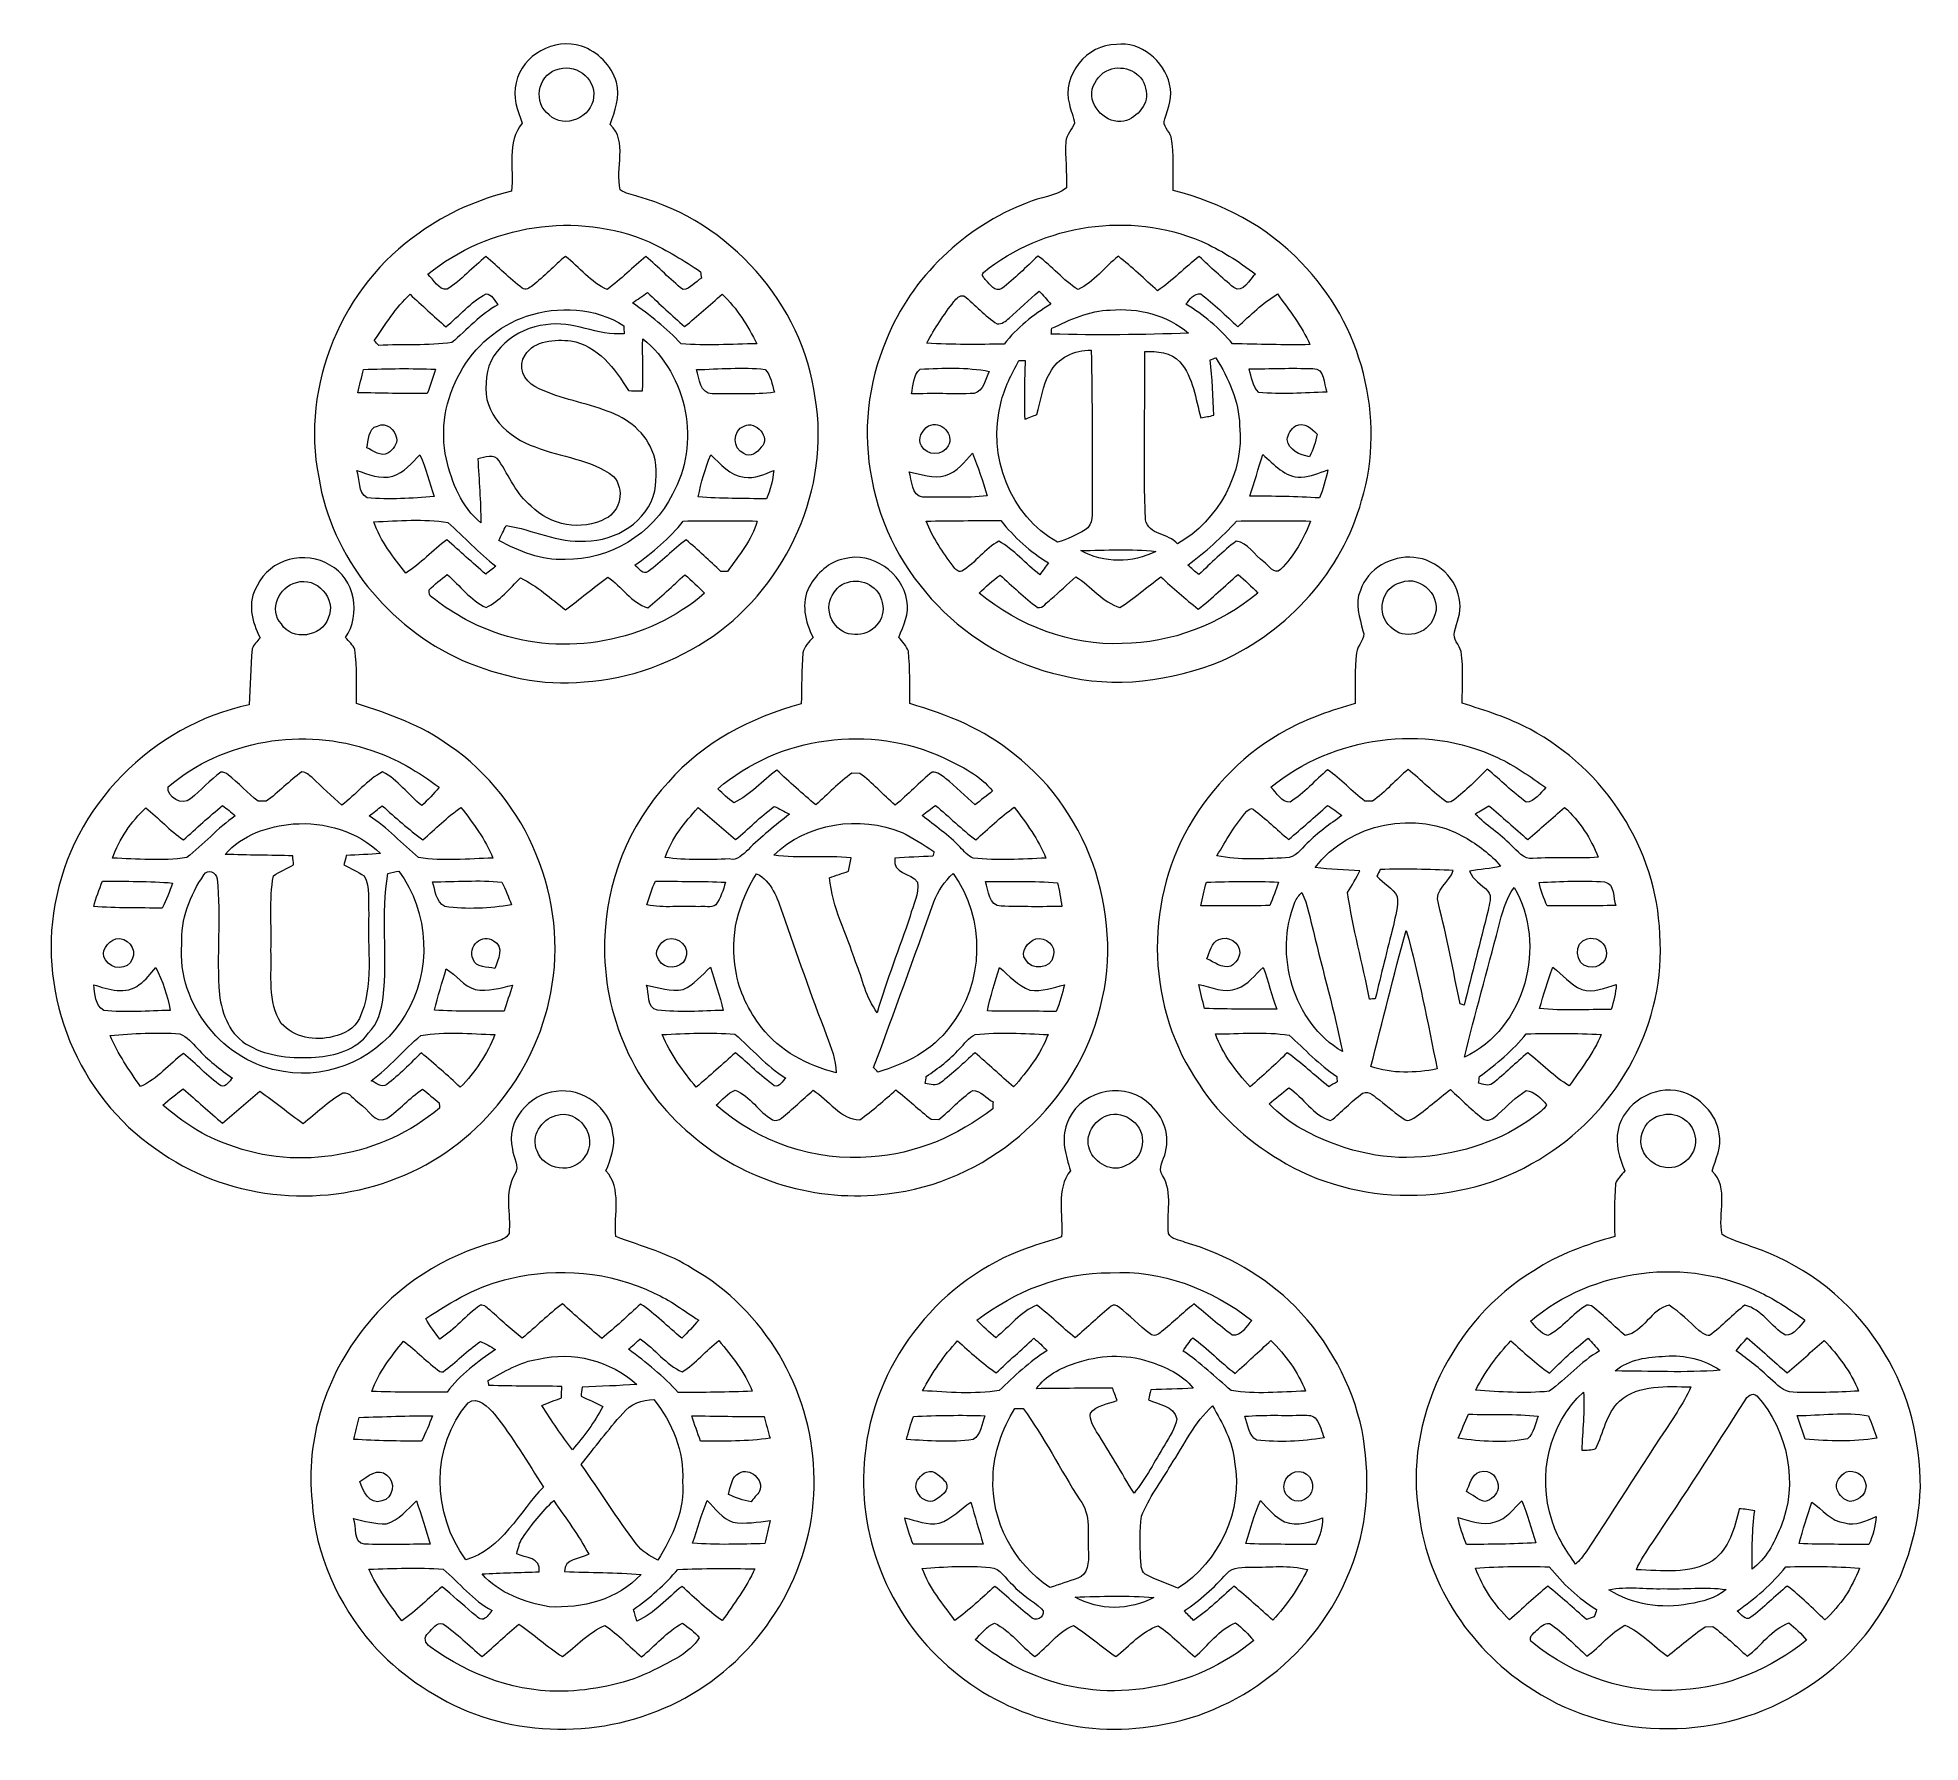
# Model space of a CAD drawing. Header units: centimetres. Extents: x -16.5 to 16.3, y -14.9 to 14.8.
import ezdxf

# ---------------------------------------------------------------- set-up
doc = ezdxf.new("R2010")
doc.units = ezdxf.units.CM
doc.header["$MEASUREMENT"] = 0
doc.layers.add('Layer 1', color=7, linetype='Continuous')

msp = doc.modelspace()

# ---------------------------------------------------------------- linework, layer by layer
at = {"layer": 'Layer 1', "color": 250, "lineweight": 9}
for points, knots in [([(-8.17181, 13.98947), (-8.07057, 14.48159), (-7.50789, 14.77546), (-7.03834, 14.6287), (-7.03834, 14.6287), (-6.75188, 14.53204), (-6.51446, 14.29039), (-6.42662, 14.00076), (-6.42662, 14.00076), (-6.35818, 13.74534), (-6.45379, 13.49875), (-6.5374, 13.26239), (-6.5374, 13.26239), (-6.21919, 12.97276), (-6.45908, 12.49651), (-6.36065, 12.12821), (-6.36065, 12.12821), (-6.26999, 12.0633), (-6.15604, 12.04566), (-6.05338, 12.00932), (-6.05338, 12.00932), (-4.4613, 11.57682), (-3.18389, 10.1456), (-2.9687, 8.50483), (-2.9687, 8.50483), (-2.69494, 6.93144), (-3.45482, 5.26986), (-4.7467, 4.35828), (-4.7467, 4.35828), (-5.41027, 3.90814), (-6.18532, 3.61039), (-6.98966, 3.56347), (-6.98966, 3.56347), (-7.71744, 3.48727), (-8.44875, 3.65872), (-9.11691, 3.94024), (-9.11691, 3.94024), (-10.39467, 4.51668), (-11.38915, 5.72847), (-11.61034, 7.12441), (-11.61034, 7.12441), (-11.93207, 8.72144), (-11.20041, 10.45816), (-9.86091, 11.37538), (-9.86091, 11.37538), (-9.38325, 11.72746), (-8.82798, 11.95782), (-8.25613, 12.10634), (-8.25613, 12.10634), (-8.20991, 12.49933), (-8.34256, 12.95512), (-8.06633, 13.28709), (-8.06633, 13.28709), (-8.14747, 13.50969), (-8.24766, 13.75064), (-8.17181, 13.98947), (-8.17181, 13.98947), (-8.17181, 13.98947), (-8.17181, 13.98947), (-8.17181, 13.98947)], [0, 0, 0, 0, 0.0625, 0.0625, 0.0625, 0.0625, 0.125, 0.125, 0.125, 0.125, 0.1875, 0.1875, 0.1875, 0.1875, 0.25, 0.25, 0.25, 0.25, 0.3125, 0.3125, 0.3125, 0.3125, 0.375, 0.375, 0.375, 0.375, 0.4375, 0.4375, 0.4375, 0.4375, 0.5, 0.5, 0.5, 0.5, 0.5625, 0.5625, 0.5625, 0.5625, 0.625, 0.625, 0.625, 0.625, 0.6875, 0.6875, 0.6875, 0.6875, 0.75, 0.75, 0.75, 0.75, 0.8125, 0.8125, 0.8125, 0.8125, 0.875, 0.875, 0.875, 0.875, 1, 1, 1, 1]), ([(1.4562, 13.6187), (1.31861, 14.11576), (1.76488, 14.66609), (2.27429, 14.65622), (2.27429, 14.65622), (2.70115, 14.71936), (3.10896, 14.36729), (3.20245, 13.96477), (3.20245, 13.96477), (3.26771, 13.75452), (3.17634, 13.5559), (3.11566, 13.36046), (3.11566, 13.36046), (3.06945, 13.24052), (3.19821, 13.15444), (3.22855, 13.0472), (3.22855, 13.0472), (3.28147, 12.73993), (3.25924, 12.42666), (3.26383, 12.11657), (3.26383, 12.11657), (4.09956, 11.89996), (4.90001, 11.49674), (5.49444, 10.85927), (5.49444, 10.85927), (6.54431, 9.79741), (6.97964, 8.15417), (6.54396, 6.72013), (6.54396, 6.72013), (6.2067, 5.48611), (5.26937, 4.45459), (4.11191, 3.92966), (4.11191, 3.92966), (3.2349, 3.5737), (2.24183, 3.43894), (1.31614, 3.67848), (1.31614, 3.67848), (-0.32357, 4.03443), (-1.69235, 5.43002), (-1.98127, 7.08808), (-1.98127, 7.08808), (-2.14955, 7.90123), (-2.05288, 8.75848), (-1.72903, 9.52154), (-1.72903, 9.52154), (-1.28947, 10.61021), (-0.36625, 11.48157), (0.72454, 11.90279), (0.72454, 11.90279), (0.94396, 12.00192), (1.21454, 12.01003), (1.40751, 12.16137), (1.40751, 12.16137), (1.41774, 12.42948), (1.37859, 12.69795), (1.39411, 12.96641), (1.39411, 12.96641), (1.4054, 13.08882), (1.50453, 13.17596), (1.54615, 13.28709), (1.54615, 13.28709), (1.5331, 13.40174), (1.47489, 13.5051), (1.4562, 13.6187), (1.4562, 13.6187), (1.4562, 13.6187), (1.4562, 13.6187), (1.4562, 13.6187)], [0, 0, 0, 0, 0.05555556, 0.05555556, 0.05555556, 0.05555556, 0.11111111, 0.11111111, 0.11111111, 0.11111111, 0.16666667, 0.16666667, 0.16666667, 0.16666667, 0.22222222, 0.22222222, 0.22222222, 0.22222222, 0.27777778, 0.27777778, 0.27777778, 0.27777778, 0.33333333, 0.33333333, 0.33333333, 0.33333333, 0.38888889, 0.38888889, 0.38888889, 0.38888889, 0.44444444, 0.44444444, 0.44444444, 0.44444444, 0.5, 0.5, 0.5, 0.5, 0.55555556, 0.55555556, 0.55555556, 0.55555556, 0.61111111, 0.61111111, 0.61111111, 0.61111111, 0.66666667, 0.66666667, 0.66666667, 0.66666667, 0.72222222, 0.72222222, 0.72222222, 0.72222222, 0.77777778, 0.77777778, 0.77777778, 0.77777778, 0.83333333, 0.83333333, 0.83333333, 0.83333333, 0.88888889, 0.88888889, 0.88888889, 0.88888889, 1, 1, 1, 1]), ([(-7.48072, 14.21524), (-7.80457, 14.11012), (-7.88007, 13.62787), (-7.59679, 13.43137), (-7.59679, 13.43137), (-7.33397, 13.17455), (-6.8496, 13.3901), (-6.82632, 13.74076), (-6.82632, 13.74076), (-6.78011, 14.08295), (-7.1724, 14.34577), (-7.48072, 14.21524), (-7.48072, 14.21524), (-7.48072, 14.21524), (-7.48072, 14.21524), (-7.48072, 14.21524)], [0, 0, 0, 0, 0.2, 0.2, 0.2, 0.2, 0.4, 0.4, 0.4, 0.4, 0.6, 0.6, 0.6, 0.6, 1, 1, 1, 1]), ([(2.14976, 14.2156), (1.99842, 14.16621), (1.90176, 14.02192), (1.85272, 13.87728), (1.85272, 13.87728), (1.7931, 13.56754), (2.10496, 13.26945), (2.40764, 13.31954), (2.40764, 13.31954), (2.64435, 13.38763), (2.86554, 13.63563), (2.78194, 13.89457), (2.78194, 13.89457), (2.7329, 14.17044), (2.40482, 14.3179), (2.14976, 14.2156), (2.14976, 14.2156), (2.14976, 14.2156), (2.14976, 14.2156), (2.14976, 14.2156)], [0, 0, 0, 0, 0.16666667, 0.16666667, 0.16666667, 0.16666667, 0.33333333, 0.33333333, 0.33333333, 0.33333333, 0.5, 0.5, 0.5, 0.5, 0.66666667, 0.66666667, 0.66666667, 0.66666667, 1, 1, 1, 1]), ([(-9.7131, 10.65642), (-9.60833, 10.56787), (-9.52789, 10.3802), (-9.37585, 10.39748), (-9.37585, 10.39748), (-9.12678, 10.55482), (-8.92852, 10.78131), (-8.69886, 10.96546), (-8.69886, 10.96546), (-8.48473, 10.78801), (-8.29529, 10.58093), (-8.06951, 10.41724), (-8.06951, 10.41724), (-8.01095, 10.36221), (-7.93792, 10.425), (-7.88606, 10.45922), (-7.88606, 10.45922), (-7.68921, 10.62114), (-7.51036, 10.80318), (-7.31703, 10.96898), (-7.31703, 10.96898), (-7.06938, 10.78483), (-6.87324, 10.50755), (-6.5882, 10.39254), (-6.5882, 10.39254), (-6.35078, 10.56858), (-6.14334, 10.78095), (-5.91404, 10.96722), (-5.91404, 10.96722), (-5.69567, 10.77848), (-5.49458, 10.56999), (-5.26916, 10.38972), (-5.26916, 10.38972), (-5.13828, 10.40383), (-5.05291, 10.52413), (-4.94743, 10.59081), (-4.94743, 10.59081), (-4.95201, 10.61868), (-4.96118, 10.67441), (-4.96577, 10.70228), (-4.96577, 10.70228), (-5.25011, 10.89455), (-5.54503, 11.0727), (-5.85583, 11.2191), (-5.85583, 11.2191), (-7.1156, 11.76802), (-8.65265, 11.51826), (-9.7131, 10.65642), (-9.7131, 10.65642), (-9.7131, 10.65642), (-9.7131, 10.65642), (-9.7131, 10.65642)], [0, 0, 0, 0, 0.07142857, 0.07142857, 0.07142857, 0.07142857, 0.14285714, 0.14285714, 0.14285714, 0.14285714, 0.21428571, 0.21428571, 0.21428571, 0.21428571, 0.28571429, 0.28571429, 0.28571429, 0.28571429, 0.35714286, 0.35714286, 0.35714286, 0.35714286, 0.42857143, 0.42857143, 0.42857143, 0.42857143, 0.5, 0.5, 0.5, 0.5, 0.57142857, 0.57142857, 0.57142857, 0.57142857, 0.64285714, 0.64285714, 0.64285714, 0.64285714, 0.71428571, 0.71428571, 0.71428571, 0.71428571, 0.78571429, 0.78571429, 0.78571429, 0.78571429, 0.85714286, 0.85714286, 0.85714286, 0.85714286, 1, 1, 1, 1]), ([(-0.03993, 10.69029), (-0.08297, 10.63949), (-0.02864, 10.59292), (0.00275, 10.55376), (0.00275, 10.55376), (0.07719, 10.48674), (0.16221, 10.33857), (0.28039, 10.40736), (0.28039, 10.40736), (0.50476, 10.5774), (0.70196, 10.78131), (0.90657, 10.97392), (0.90657, 10.97392), (1.1581, 10.80177), (1.34719, 10.54988), (1.6086, 10.39325), (1.6086, 10.39325), (1.88835, 10.51813), (2.06827, 10.79224), (2.31133, 10.97039), (2.31133, 10.97039), (2.54663, 10.78025), (2.76782, 10.57281), (2.99113, 10.36856), (2.99113, 10.36856), (3.25219, 10.54353), (3.46632, 10.77778), (3.71715, 10.96651), (3.71715, 10.96651), (3.91612, 10.78483), (4.10803, 10.59433), (4.32005, 10.42676), (4.32005, 10.42676), (4.48374, 10.30823), (4.58675, 10.57916), (4.69928, 10.66136), (4.69928, 10.66136), (4.40189, 10.88149), (4.09074, 11.0854), (3.74925, 11.2311), (3.74925, 11.2311), (2.511, 11.76097), (1.0057, 11.53061), (-0.03993, 10.69029), (-0.03993, 10.69029), (-0.03993, 10.69029), (-0.03993, 10.69029), (-0.03993, 10.69029)], [0, 0, 0, 0, 0.07692308, 0.07692308, 0.07692308, 0.07692308, 0.15384615, 0.15384615, 0.15384615, 0.15384615, 0.23076923, 0.23076923, 0.23076923, 0.23076923, 0.30769231, 0.30769231, 0.30769231, 0.30769231, 0.38461538, 0.38461538, 0.38461538, 0.38461538, 0.46153846, 0.46153846, 0.46153846, 0.46153846, 0.53846154, 0.53846154, 0.53846154, 0.53846154, 0.61538462, 0.61538462, 0.61538462, 0.61538462, 0.69230769, 0.69230769, 0.69230769, 0.69230769, 0.76923077, 0.76923077, 0.76923077, 0.76923077, 0.84615385, 0.84615385, 0.84615385, 0.84615385, 1, 1, 1, 1]), ([(-9.39807, 9.74132), (-9.60586, 9.93041), (-9.81682, 10.11561), (-10.02072, 10.30858), (-10.02072, 10.30858), (-10.27155, 10.07646), (-10.45252, 9.78436), (-10.64302, 9.50354), (-10.64302, 9.50354), (-10.61762, 9.47462), (-10.59187, 9.44569), (-10.56612, 9.41711), (-10.56612, 9.41711), (-10.14243, 9.44463), (-9.70922, 9.40512), (-9.29118, 9.47038), (-9.29118, 9.47038), (-9.02801, 9.69299), (-8.79835, 9.95933), (-8.49037, 10.12761), (-8.49037, 10.12761), (-8.55035, 10.19711), (-8.59409, 10.31352), (-8.69816, 10.31846), (-8.69816, 10.31846), (-8.96592, 10.17241), (-9.16347, 9.93182), (-9.39807, 9.74132), (-9.39807, 9.74132), (-9.39807, 9.74132), (-9.39807, 9.74132), (-9.39807, 9.74132)], [0, 0, 0, 0, 0.11111111, 0.11111111, 0.11111111, 0.11111111, 0.22222222, 0.22222222, 0.22222222, 0.22222222, 0.33333333, 0.33333333, 0.33333333, 0.33333333, 0.44444444, 0.44444444, 0.44444444, 0.44444444, 0.55555556, 0.55555556, 0.55555556, 0.55555556, 0.66666667, 0.66666667, 0.66666667, 0.66666667, 0.77777778, 0.77777778, 0.77777778, 0.77777778, 1, 1, 1, 1]), ([(-6.14899, 10.15795), (-5.8456, 9.94699), (-5.55491, 9.72121), (-5.30338, 9.44851), (-5.30338, 9.44851), (-4.86558, 9.41041), (-4.4232, 9.44181), (-3.98364, 9.44639), (-3.98364, 9.44639), (-4.14309, 9.76107), (-4.32724, 10.06622), (-4.58618, 10.30964), (-4.58618, 10.30964), (-4.80385, 10.12126), (-5.01904, 9.92935), (-5.24094, 9.74555), (-5.24094, 9.74555), (-5.45825, 9.94134), (-5.67591, 10.13643), (-5.88687, 10.33892), (-5.88687, 10.33892), (-5.97507, 10.27966), (-6.06256, 10.21933), (-6.14899, 10.15795), (-6.14899, 10.15795), (-6.14899, 10.15795), (-6.14899, 10.15795), (-6.14899, 10.15795)], [0, 0, 0, 0, 0.125, 0.125, 0.125, 0.125, 0.25, 0.25, 0.25, 0.25, 0.375, 0.375, 0.375, 0.375, 0.5, 0.5, 0.5, 0.5, 0.625, 0.625, 0.625, 0.625, 0.75, 0.75, 0.75, 0.75, 1, 1, 1, 1]), ([(0.93021, 10.36503), (0.7517, 10.21157), (0.58272, 10.04717), (0.40633, 9.89125), (0.40633, 9.89125), (0.34777, 9.84292), (0.2818, 9.78647), (0.20066, 9.79247), (0.20066, 9.79247), (-0.017, 9.92617), (-0.17858, 10.12867), (-0.38001, 10.28248), (-0.38001, 10.28248), (-0.45551, 10.29588), (-0.50948, 10.23344), (-0.55287, 10.18194), (-0.55287, 10.18194), (-0.73208, 9.95651), (-0.88519, 9.71168), (-1.02489, 9.46015), (-1.02489, 9.46015), (-0.57721, 9.42593), (-0.12742, 9.43616), (0.32131, 9.44181), (0.32131, 9.44181), (0.54215, 9.72615), (0.8279, 9.94946), (1.13164, 10.13854), (1.13164, 10.13854), (1.07026, 10.21898), (1.00111, 10.29306), (0.93021, 10.36503), (0.93021, 10.36503), (0.93021, 10.36503), (0.93021, 10.36503), (0.93021, 10.36503)], [0, 0, 0, 0, 0.1, 0.1, 0.1, 0.1, 0.2, 0.2, 0.2, 0.2, 0.3, 0.3, 0.3, 0.3, 0.4, 0.4, 0.4, 0.4, 0.5, 0.5, 0.5, 0.5, 0.6, 0.6, 0.6, 0.6, 0.7, 0.7, 0.7, 0.7, 0.8, 0.8, 0.8, 0.8, 1, 1, 1, 1]), ([(3.48643, 10.13572), (3.79159, 9.95087), (4.07028, 9.72297), (4.29782, 9.44639), (4.29782, 9.44639), (4.74655, 9.44004), (5.19599, 9.42346), (5.64508, 9.43334), (5.64508, 9.43334), (5.50326, 9.75472), (5.2863, 10.03447), (5.07817, 10.31423), (5.07817, 10.31423), (4.82346, 10.15724), (4.61003, 9.94487), (4.39025, 9.74484), (4.39025, 9.74484), (4.17647, 9.93605), (3.97574, 10.14313), (3.74502, 10.31387), (3.74502, 10.31387), (3.62366, 10.33998), (3.55452, 10.21227), (3.48643, 10.13572), (3.48643, 10.13572), (3.48643, 10.13572), (3.48643, 10.13572), (3.48643, 10.13572)], [0, 0, 0, 0, 0.125, 0.125, 0.125, 0.125, 0.25, 0.25, 0.25, 0.25, 0.375, 0.375, 0.375, 0.375, 0.5, 0.5, 0.5, 0.5, 0.625, 0.625, 0.625, 0.625, 0.75, 0.75, 0.75, 0.75, 1, 1, 1, 1]), ([(-7.99084, 9.92617), (-8.98708, 9.60126), (-9.62067, 8.46109), (-9.38749, 7.44156), (-9.38749, 7.44156), (-9.29471, 7.03163), (-9.12537, 6.6023), (-8.78706, 6.33242), (-8.78706, 6.33242), (-8.79341, 6.70461), (-8.81563, 7.07608), (-8.8428, 7.4472), (-8.8428, 7.4472), (-8.72285, 7.46449), (-8.54929, 7.54633), (-8.47026, 7.41122), (-8.47026, 7.41122), (-8.29388, 7.14276), (-8.17146, 6.82949), (-7.91323, 6.62382), (-7.91323, 6.62382), (-7.5915, 6.28656), (-7.02952, 6.18038), (-6.61677, 6.40369), (-6.61677, 6.40369), (-6.35042, 6.53774), (-6.27846, 6.91698), (-6.48166, 7.13746), (-6.48166, 7.13746), (-6.87183, 7.45073), (-7.39465, 7.46237), (-7.84056, 7.65358), (-7.84056, 7.65358), (-8.30905, 7.80492), (-8.76413, 8.23354), (-8.69569, 8.76518), (-8.69569, 8.76518), (-8.7031, 9.31798), (-8.17358, 9.72685), (-7.65641, 9.77624), (-7.65641, 9.77624), (-7.18827, 9.86302), (-6.75647, 9.58045), (-6.29433, 9.62172), (-6.29433, 9.62172), (-6.29539, 9.65665), (-6.29821, 9.7265), (-6.29927, 9.76178), (-6.29927, 9.76178), (-6.79633, 10.07716), (-7.44015, 10.1135), (-7.99084, 9.92617), (-7.99084, 9.92617), (-7.99084, 9.92617), (-7.99084, 9.92617), (-7.99084, 9.92617)], [0, 0, 0, 0, 0.06666667, 0.06666667, 0.06666667, 0.06666667, 0.13333333, 0.13333333, 0.13333333, 0.13333333, 0.2, 0.2, 0.2, 0.2, 0.26666667, 0.26666667, 0.26666667, 0.26666667, 0.33333333, 0.33333333, 0.33333333, 0.33333333, 0.4, 0.4, 0.4, 0.4, 0.46666667, 0.46666667, 0.46666667, 0.46666667, 0.53333333, 0.53333333, 0.53333333, 0.53333333, 0.6, 0.6, 0.6, 0.6, 0.66666667, 0.66666667, 0.66666667, 0.66666667, 0.73333333, 0.73333333, 0.73333333, 0.73333333, 0.8, 0.8, 0.8, 0.8, 0.86666667, 0.86666667, 0.86666667, 0.86666667, 1, 1, 1, 1]), ([(1.14928, 9.71697), (1.14752, 9.69157), (1.14364, 9.64113), (1.14152, 9.61573), (1.14152, 9.61573), (1.93844, 9.59562), (2.73572, 9.60303), (3.53229, 9.6316), (3.53229, 9.6316), (3.16364, 9.95157), (2.64753, 10.07646), (2.1681, 10.03342), (2.1681, 10.03342), (1.8058, 10.02636), (1.47101, 9.86726), (1.14928, 9.71697), (1.14928, 9.71697), (1.14928, 9.71697), (1.14928, 9.71697), (1.14928, 9.71697)], [0, 0, 0, 0, 0.16666667, 0.16666667, 0.16666667, 0.16666667, 0.33333333, 0.33333333, 0.33333333, 0.33333333, 0.5, 0.5, 0.5, 0.5, 0.66666667, 0.66666667, 0.66666667, 0.66666667, 1, 1, 1, 1]), ([(-8.01765, 9.2499), (-8.15876, 9.06681), (-8.03423, 8.79587), (-7.84585, 8.70097), (-7.84585, 8.70097), (-7.4719, 8.50624), (-7.04998, 8.43886), (-6.65452, 8.30022), (-6.65452, 8.30022), (-6.30068, 8.18521), (-5.95425, 7.9545), (-5.80961, 7.59784), (-5.80961, 7.59784), (-5.71013, 7.37629), (-5.72883, 7.11982), (-5.75846, 6.88523), (-5.75846, 6.88523), (-5.88617, 6.35183), (-6.44003, 6.01175), (-6.96955, 6.01422), (-6.96955, 6.01422), (-7.44933, 5.97259), (-7.88183, 6.21707), (-8.3475, 6.28163), (-8.3475, 6.28163), (-8.3923, 6.19731), (-8.43463, 6.11159), (-8.47344, 6.02445), (-8.47344, 6.02445), (-8.11996, 5.83324), (-7.73331, 5.67202), (-7.32197, 5.69531), (-7.32197, 5.69531), (-6.55398, 5.68014), (-5.79021, 6.13205), (-5.45472, 6.82772), (-5.45472, 6.82772), (-4.95766, 7.69662), (-5.18485, 8.91476), (-5.97119, 9.53565), (-5.97119, 9.53565), (-5.97542, 9.23226), (-5.96307, 8.92887), (-5.97295, 8.62583), (-5.97295, 8.62583), (-6.03504, 8.62724), (-6.15922, 8.63007), (-6.22095, 8.63148), (-6.22095, 8.63148), (-6.44673, 9.01389), (-6.75894, 9.415), (-7.22143, 9.49931), (-7.22143, 9.49931), (-7.49307, 9.52189), (-7.85749, 9.51695), (-8.01765, 9.2499), (-8.01765, 9.2499), (-8.01765, 9.2499), (-8.01765, 9.2499), (-8.01765, 9.2499)], [0, 0, 0, 0, 0.0625, 0.0625, 0.0625, 0.0625, 0.125, 0.125, 0.125, 0.125, 0.1875, 0.1875, 0.1875, 0.1875, 0.25, 0.25, 0.25, 0.25, 0.3125, 0.3125, 0.3125, 0.3125, 0.375, 0.375, 0.375, 0.375, 0.4375, 0.4375, 0.4375, 0.4375, 0.5, 0.5, 0.5, 0.5, 0.5625, 0.5625, 0.5625, 0.5625, 0.625, 0.625, 0.625, 0.625, 0.6875, 0.6875, 0.6875, 0.6875, 0.75, 0.75, 0.75, 0.75, 0.8125, 0.8125, 0.8125, 0.8125, 0.875, 0.875, 0.875, 0.875, 1, 1, 1, 1]), ([(1.11682, 8.93875), (0.97818, 8.71932), (0.97077, 8.45368), (0.88858, 8.21449), (0.88858, 8.21449), (0.83672, 8.19439), (0.733, 8.15452), (0.68114, 8.13441), (0.68114, 8.13441), (0.66386, 8.4752), (0.67797, 8.81669), (0.68608, 9.15747), (0.68608, 9.15747), (0.65857, 9.15676), (0.60353, 9.15535), (0.57602, 9.15465), (0.57602, 9.15465), (0.45113, 8.91793), (0.32131, 8.67804), (0.26487, 8.41417), (0.26487, 8.41417), (0.02215, 7.51211), (0.42397, 6.4499), (1.25053, 5.99164), (1.25053, 5.99164), (1.41845, 6.04103), (1.57932, 6.1197), (1.73066, 6.20754), (1.73066, 6.20754), (1.88094, 6.2975), (1.84954, 6.50529), (1.85484, 6.64957), (1.85484, 6.64957), (1.84496, 7.54422), (1.86224, 8.43921), (1.83684, 9.33351), (1.83684, 9.33351), (1.54933, 9.34197), (1.24665, 9.20333), (1.11682, 8.93875), (1.11682, 8.93875), (1.11682, 8.93875), (1.11682, 8.93875), (1.11682, 8.93875)], [0, 0, 0, 0, 0.08333333, 0.08333333, 0.08333333, 0.08333333, 0.16666667, 0.16666667, 0.16666667, 0.16666667, 0.25, 0.25, 0.25, 0.25, 0.33333333, 0.33333333, 0.33333333, 0.33333333, 0.41666667, 0.41666667, 0.41666667, 0.41666667, 0.5, 0.5, 0.5, 0.5, 0.58333333, 0.58333333, 0.58333333, 0.58333333, 0.66666667, 0.66666667, 0.66666667, 0.66666667, 0.75, 0.75, 0.75, 0.75, 0.83333333, 0.83333333, 0.83333333, 0.83333333, 1, 1, 1, 1]), ([(2.76782, 9.31163), (2.77911, 8.33514), (2.73925, 7.3576), (2.78476, 6.38181), (2.78476, 6.38181), (2.82709, 6.11264), (3.19045, 6.15357), (3.33721, 5.96377), (3.33721, 5.96377), (4.05017, 6.37052), (4.50878, 7.20237), (4.41953, 8.02541), (4.41953, 8.02541), (4.41001, 8.4505), (4.22797, 8.84702), (4.00784, 9.20192), (4.00784, 9.20192), (3.98314, 9.19345), (3.93376, 9.17652), (3.90906, 9.16805), (3.90906, 9.16805), (3.93975, 8.84702), (3.96339, 8.52529), (3.9708, 8.20285), (3.9708, 8.20285), (3.89636, 8.18557), (3.82157, 8.17075), (3.74678, 8.1584), (3.74678, 8.1584), (3.64906, 8.48896), (3.61802, 8.86325), (3.37848, 9.13101), (3.37848, 9.13101), (3.22679, 9.30669), (2.98161, 9.31798), (2.76782, 9.31163), (2.76782, 9.31163), (2.76782, 9.31163), (2.76782, 9.31163), (2.76782, 9.31163)], [0, 0, 0, 0, 0.09090909, 0.09090909, 0.09090909, 0.09090909, 0.18181818, 0.18181818, 0.18181818, 0.18181818, 0.27272727, 0.27272727, 0.27272727, 0.27272727, 0.36363636, 0.36363636, 0.36363636, 0.36363636, 0.45454545, 0.45454545, 0.45454545, 0.45454545, 0.54545455, 0.54545455, 0.54545455, 0.54545455, 0.63636364, 0.63636364, 0.63636364, 0.63636364, 0.72727273, 0.72727273, 0.72727273, 0.72727273, 0.81818182, 0.81818182, 0.81818182, 0.81818182, 1, 1, 1, 1]), ([(-10.8307, 9.00225), (-10.86386, 8.86572), (-10.89985, 8.7299), (-10.93089, 8.59302), (-10.93089, 8.59302), (-10.52766, 8.59408), (-10.12409, 8.57151), (-9.72086, 8.58209), (-9.72086, 8.58209), (-9.67077, 8.72144), (-9.62067, 8.86114), (-9.57834, 9.00295), (-9.57834, 9.00295), (-9.99532, 9.02341), (-10.41336, 9.01389), (-10.8307, 9.00225), (-10.8307, 9.00225), (-10.8307, 9.00225), (-10.8307, 9.00225), (-10.8307, 9.00225)], [0, 0, 0, 0, 0.16666667, 0.16666667, 0.16666667, 0.16666667, 0.33333333, 0.33333333, 0.33333333, 0.33333333, 0.5, 0.5, 0.5, 0.5, 0.66666667, 0.66666667, 0.66666667, 0.66666667, 1, 1, 1, 1]), ([(-5.03597, 8.99766), (-4.98553, 8.84385), (-4.97141, 8.57821), (-4.76045, 8.57362), (-4.76045, 8.57362), (-4.39956, 8.58421), (-4.03444, 8.55457), (-3.67531, 8.60255), (-3.67531, 8.60255), (-3.72258, 8.73731), (-3.7374, 8.89536), (-3.839, 9.0026), (-3.839, 9.0026), (-4.23587, 9.04599), (-4.63804, 9.00719), (-5.03597, 8.99766), (-5.03597, 8.99766), (-5.03597, 8.99766), (-5.03597, 8.99766), (-5.03597, 8.99766)], [0, 0, 0, 0, 0.16666667, 0.16666667, 0.16666667, 0.16666667, 0.33333333, 0.33333333, 0.33333333, 0.33333333, 0.5, 0.5, 0.5, 0.5, 0.66666667, 0.66666667, 0.66666667, 0.66666667, 1, 1, 1, 1]), ([(-1.13954, 9.00401), (-1.27007, 8.90347), (-1.25666, 8.71685), (-1.29441, 8.57397), (-1.29441, 8.57397), (-0.93035, 8.58738), (-0.56593, 8.57221), (-0.20221, 8.58068), (-0.20221, 8.58068), (-0.03464, 8.62513), (-0.00995, 8.83397), (0.06237, 8.96662), (0.06237, 8.96662), (-0.33239, 9.04317), (-0.7409, 9.02941), (-1.13954, 9.00401), (-1.13954, 9.00401), (-1.13954, 9.00401), (-1.13954, 9.00401), (-1.13954, 9.00401)], [0, 0, 0, 0, 0.16666667, 0.16666667, 0.16666667, 0.16666667, 0.33333333, 0.33333333, 0.33333333, 0.33333333, 0.5, 0.5, 0.5, 0.5, 0.66666667, 0.66666667, 0.66666667, 0.66666667, 1, 1, 1, 1]), ([(4.58392, 9.0093), (4.62908, 8.87137), (4.64778, 8.71085), (4.7522, 8.60184), (4.7522, 8.60184), (5.14484, 8.55845), (5.54348, 8.59761), (5.93824, 8.60572), (5.93824, 8.60572), (5.87932, 8.75072), (5.90825, 9.022), (5.69729, 9.0153), (5.69729, 9.0153), (5.32617, 9.02765), (4.95469, 9.01459), (4.58392, 9.0093), (4.58392, 9.0093), (4.58392, 9.0093), (4.58392, 9.0093), (4.58392, 9.0093)], [0, 0, 0, 0, 0.16666667, 0.16666667, 0.16666667, 0.16666667, 0.33333333, 0.33333333, 0.33333333, 0.33333333, 0.5, 0.5, 0.5, 0.5, 0.66666667, 0.66666667, 0.66666667, 0.66666667, 1, 1, 1, 1]), ([(-10.58975, 8.01482), (-10.75662, 7.98096), (-10.73757, 7.75624), (-10.77496, 7.63735), (-10.77496, 7.63735), (-10.66031, 7.58972), (-10.53437, 7.47225), (-10.40525, 7.54492), (-10.40525, 7.54492), (-10.316, 7.5989), (-10.23909, 7.70085), (-10.25426, 7.80986), (-10.25426, 7.80986), (-10.28742, 7.95167), (-10.42748, 8.09208), (-10.58975, 8.01482), (-10.58975, 8.01482), (-10.58975, 8.01482), (-10.58975, 8.01482), (-10.58975, 8.01482)], [0, 0, 0, 0, 0.16666667, 0.16666667, 0.16666667, 0.16666667, 0.33333333, 0.33333333, 0.33333333, 0.33333333, 0.5, 0.5, 0.5, 0.5, 0.66666667, 0.66666667, 0.66666667, 0.66666667, 1, 1, 1, 1]), ([(-4.20412, 8.01517), (-4.40979, 7.94462), (-4.41367, 7.61266), (-4.20941, 7.53751), (-4.20941, 7.53751), (-4.09829, 7.45708), (-3.97693, 7.55692), (-3.90885, 7.64511), (-3.90885, 7.64511), (-3.73034, 7.81656), (-4.00657, 8.1196), (-4.20412, 8.01517), (-4.20412, 8.01517), (-4.20412, 8.01517), (-4.20412, 8.01517), (-4.20412, 8.01517)], [0, 0, 0, 0, 0.2, 0.2, 0.2, 0.2, 0.4, 0.4, 0.4, 0.4, 0.6, 0.6, 0.6, 0.6, 1, 1, 1, 1]), ([(-0.99314, 8.01694), (-1.10462, 7.94921), (-1.19669, 7.79575), (-1.11696, 7.67122), (-1.11696, 7.67122), (-1.03053, 7.49236), (-0.73808, 7.49236), (-0.6513, 7.67122), (-0.6513, 7.67122), (-0.53665, 7.86489), (-0.78571, 8.12348), (-0.99314, 8.01694), (-0.99314, 8.01694), (-0.99314, 8.01694), (-0.99314, 8.01694), (-0.99314, 8.01694)], [0, 0, 0, 0, 0.2, 0.2, 0.2, 0.2, 0.4, 0.4, 0.4, 0.4, 0.6, 0.6, 0.6, 0.6, 1, 1, 1, 1]), ([(5.39073, 8.02011), (5.31664, 7.96085), (5.26232, 7.87301), (5.24785, 7.77881), (5.24785, 7.77881), (5.27114, 7.59325), (5.47434, 7.51035), (5.6352, 7.48248), (5.6352, 7.48248), (5.70117, 7.60701), (5.74562, 7.73824), (5.7682, 7.87689), (5.7682, 7.87689), (5.6673, 7.97461), (5.55018, 8.09173), (5.39073, 8.02011), (5.39073, 8.02011), (5.39073, 8.02011), (5.39073, 8.02011), (5.39073, 8.02011)], [0, 0, 0, 0, 0.16666667, 0.16666667, 0.16666667, 0.16666667, 0.33333333, 0.33333333, 0.33333333, 0.33333333, 0.5, 0.5, 0.5, 0.5, 0.66666667, 0.66666667, 0.66666667, 0.66666667, 1, 1, 1, 1]), ([(-0.70139, 7.15369), (-0.91235, 7.08737), (-1.12543, 7.18615), (-1.33392, 7.21896), (-1.33392, 7.21896), (-1.27748, 7.07396), (-1.29547, 6.80021), (-1.09156, 6.77692), (-1.09156, 6.77692), (-0.71974, 6.78398), (-0.34332, 6.75682), (0.02709, 6.80303), (0.02709, 6.80303), (-0.05052, 7.05244), (-0.13271, 7.30009), (-0.22691, 7.54351), (-0.22691, 7.54351), (-0.36802, 7.39711), (-0.49713, 7.2119), (-0.70139, 7.15369), (-0.70139, 7.15369), (-0.70139, 7.15369), (-0.70139, 7.15369), (-0.70139, 7.15369)], [0, 0, 0, 0, 0.14285714, 0.14285714, 0.14285714, 0.14285714, 0.28571429, 0.28571429, 0.28571429, 0.28571429, 0.42857143, 0.42857143, 0.42857143, 0.42857143, 0.57142857, 0.57142857, 0.57142857, 0.57142857, 0.71428571, 0.71428571, 0.71428571, 0.71428571, 1, 1, 1, 1]), ([(-10.32341, 7.14346), (-10.53648, 7.08102), (-10.74886, 7.17944), (-10.94888, 7.2433), (-10.94888, 7.2433), (-10.88326, 7.09972), (-10.93442, 6.85066), (-10.76896, 6.76881), (-10.76896, 6.76881), (-10.38126, 6.73036), (-9.98968, 6.75717), (-9.60162, 6.78645), (-9.60162, 6.78645), (-9.67782, 7.03163), (-9.74485, 7.28069), (-9.84857, 7.51564), (-9.84857, 7.51564), (-9.99215, 7.37594), (-10.12197, 7.20132), (-10.32341, 7.14346), (-10.32341, 7.14346), (-10.32341, 7.14346), (-10.32341, 7.14346), (-10.32341, 7.14346)], [0, 0, 0, 0, 0.14285714, 0.14285714, 0.14285714, 0.14285714, 0.28571429, 0.28571429, 0.28571429, 0.28571429, 0.42857143, 0.42857143, 0.42857143, 0.42857143, 0.57142857, 0.57142857, 0.57142857, 0.57142857, 0.71428571, 0.71428571, 0.71428571, 0.71428571, 1, 1, 1, 1]), ([(-4.78726, 7.51247), (-4.88745, 7.27822), (-4.9506, 7.02987), (-5.00563, 6.78186), (-5.00563, 6.78186), (-4.60946, 6.75329), (-4.21224, 6.75435), (-3.81536, 6.7487), (-3.81536, 6.7487), (-3.74692, 6.90463), (-3.70388, 7.07008), (-3.69048, 7.23977), (-3.69048, 7.23977), (-3.85487, 7.17803), (-4.02103, 7.09584), (-4.20306, 7.12617), (-4.20306, 7.12617), (-4.4493, 7.14875), (-4.61758, 7.35795), (-4.78726, 7.51247), (-4.78726, 7.51247), (-4.78726, 7.51247), (-4.78726, 7.51247), (-4.78726, 7.51247)], [0, 0, 0, 0, 0.14285714, 0.14285714, 0.14285714, 0.14285714, 0.28571429, 0.28571429, 0.28571429, 0.28571429, 0.42857143, 0.42857143, 0.42857143, 0.42857143, 0.57142857, 0.57142857, 0.57142857, 0.57142857, 0.71428571, 0.71428571, 0.71428571, 0.71428571, 1, 1, 1, 1]), ([(4.82205, 7.51882), (4.74761, 7.27752), (4.67635, 7.03516), (4.59768, 6.79492), (4.59768, 6.79492), (5.00197, 6.7928), (5.40695, 6.79104), (5.81089, 6.76317), (5.81089, 6.76317), (5.87474, 6.92051), (5.92166, 7.08455), (5.95482, 7.25106), (5.95482, 7.25106), (5.80348, 7.20167), (5.65425, 7.13111), (5.49303, 7.12582), (5.49303, 7.12582), (5.20552, 7.11277), (5.02102, 7.35513), (4.82205, 7.51882), (4.82205, 7.51882), (4.82205, 7.51882), (4.82205, 7.51882), (4.82205, 7.51882)], [0, 0, 0, 0, 0.14285714, 0.14285714, 0.14285714, 0.14285714, 0.28571429, 0.28571429, 0.28571429, 0.28571429, 0.42857143, 0.42857143, 0.42857143, 0.42857143, 0.57142857, 0.57142857, 0.57142857, 0.57142857, 0.71428571, 0.71428571, 0.71428571, 0.71428571, 1, 1, 1, 1]), ([(-10.65184, 6.34971), (-10.54107, 6.01281), (-10.31, 5.732), (-10.0941, 5.45612), (-10.0941, 5.45612), (-9.8334, 5.61981), (-9.62702, 5.85335), (-9.38008, 6.03539), (-9.38008, 6.03539), (-9.15254, 5.83889), (-8.93311, 5.63287), (-8.7038, 5.43849), (-8.7038, 5.43849), (-8.64454, 5.48364), (-8.58527, 5.5288), (-8.526, 5.57431), (-8.526, 5.57431), (-8.82481, 5.80643), (-9.08163, 6.08548), (-9.36032, 6.33807), (-9.36032, 6.33807), (-9.78366, 6.40757), (-10.22286, 6.36206), (-10.65184, 6.34971), (-10.65184, 6.34971), (-10.65184, 6.34971), (-10.65184, 6.34971), (-10.65184, 6.34971)], [0, 0, 0, 0, 0.125, 0.125, 0.125, 0.125, 0.25, 0.25, 0.25, 0.25, 0.375, 0.375, 0.375, 0.375, 0.5, 0.5, 0.5, 0.5, 0.625, 0.625, 0.625, 0.625, 0.75, 0.75, 0.75, 0.75, 1, 1, 1, 1]), ([(-5.26387, 6.36135), (-5.5027, 6.06079), (-5.79691, 5.81137), (-6.11053, 5.5923), (-6.11053, 5.5923), (-6.04033, 5.54573), (-5.96625, 5.41097), (-5.87453, 5.48505), (-5.87453, 5.48505), (-5.64346, 5.65368), (-5.4452, 5.86394), (-5.21518, 6.03468), (-5.21518, 6.03468), (-5.00669, 5.85794), (-4.80631, 5.67202), (-4.60841, 5.48399), (-4.60841, 5.48399), (-4.58054, 5.48399), (-4.52445, 5.48399), (-4.49658, 5.48399), (-4.49658, 5.48399), (-4.30043, 5.75987), (-4.06866, 6.02798), (-3.9794, 6.36276), (-3.9794, 6.36276), (-4.40768, 6.37017), (-4.83595, 6.36982), (-5.26387, 6.36135), (-5.26387, 6.36135), (-5.26387, 6.36135), (-5.26387, 6.36135), (-5.26387, 6.36135)], [0, 0, 0, 0, 0.11111111, 0.11111111, 0.11111111, 0.11111111, 0.22222222, 0.22222222, 0.22222222, 0.22222222, 0.33333333, 0.33333333, 0.33333333, 0.33333333, 0.44444444, 0.44444444, 0.44444444, 0.44444444, 0.55555556, 0.55555556, 0.55555556, 0.55555556, 0.66666667, 0.66666667, 0.66666667, 0.66666667, 0.77777778, 0.77777778, 0.77777778, 0.77777778, 1, 1, 1, 1]), ([(-1.03406, 6.361), (-0.92682, 6.07349), (-0.74796, 5.81949), (-0.56663, 5.57431), (-0.56663, 5.57431), (-0.52853, 5.52986), (-0.48232, 5.46389), (-0.41423, 5.49105), (-0.41423, 5.49105), (-0.17646, 5.63216), (-0.01383, 5.8844), (0.22853, 6.01069), (0.22853, 6.01069), (0.49347, 5.87205), (0.69596, 5.61064), (0.94008, 5.42861), (0.94008, 5.42861), (0.99229, 5.49669), (1.04345, 5.56584), (1.09284, 5.63604), (1.09284, 5.63604), (0.76934, 5.82196), (0.49805, 6.08231), (0.26345, 6.36947), (0.26345, 6.36947), (-0.1694, 6.36947), (-0.60156, 6.36947), (-1.03406, 6.361), (-1.03406, 6.361), (-1.03406, 6.361), (-1.03406, 6.361), (-1.03406, 6.361)], [0, 0, 0, 0, 0.11111111, 0.11111111, 0.11111111, 0.11111111, 0.22222222, 0.22222222, 0.22222222, 0.22222222, 0.33333333, 0.33333333, 0.33333333, 0.33333333, 0.44444444, 0.44444444, 0.44444444, 0.44444444, 0.55555556, 0.55555556, 0.55555556, 0.55555556, 0.66666667, 0.66666667, 0.66666667, 0.66666667, 0.77777778, 0.77777778, 0.77777778, 0.77777778, 1, 1, 1, 1]), ([(4.36485, 6.36206), (4.11261, 6.07419), (3.8251, 5.82266), (3.51712, 5.59688), (3.51712, 5.59688), (3.58027, 5.54079), (3.64412, 5.48435), (3.71009, 5.43073), (3.71009, 5.43073), (3.92352, 5.62863), (4.12778, 5.83854), (4.36203, 6.01246), (4.36203, 6.01246), (4.56311, 5.98635), (4.68341, 5.76586), (4.84004, 5.65333), (4.84004, 5.65333), (4.92118, 5.599), (5.02419, 5.41591), (5.1332, 5.51821), (5.1332, 5.51821), (5.36744, 5.75387), (5.5403, 6.0495), (5.65178, 6.36206), (5.65178, 6.36206), (5.2228, 6.37052), (4.79347, 6.36982), (4.36485, 6.36206), (4.36485, 6.36206), (4.36485, 6.36206), (4.36485, 6.36206), (4.36485, 6.36206)], [0, 0, 0, 0, 0.11111111, 0.11111111, 0.11111111, 0.11111111, 0.22222222, 0.22222222, 0.22222222, 0.22222222, 0.33333333, 0.33333333, 0.33333333, 0.33333333, 0.44444444, 0.44444444, 0.44444444, 0.44444444, 0.55555556, 0.55555556, 0.55555556, 0.55555556, 0.66666667, 0.66666667, 0.66666667, 0.66666667, 0.77777778, 0.77777778, 0.77777778, 0.77777778, 1, 1, 1, 1]), ([(-12.68031, 5.23634), (-12.469, 5.70236), (-11.83576, 5.86394), (-11.41455, 5.593), (-11.41455, 5.593), (-10.97216, 5.35946), (-10.8755, 4.73505), (-11.14291, 4.33464), (-11.14291, 4.33464), (-11.0847, 4.26868), (-11.01873, 4.20623), (-10.98098, 4.12545), (-10.98098, 4.12545), (-10.94147, 3.81394), (-10.95594, 3.49891), (-10.95453, 3.18529), (-10.95453, 3.18529), (-10.38938, 3.00397), (-9.81541, 2.811), (-9.33492, 2.45011), (-9.33492, 2.45011), (-7.97496, 1.52477), (-7.25071, -0.23771), (-7.57139, -1.85167), (-7.57139, -1.85167), (-7.84232, -3.2843), (-8.87913, -4.54654), (-10.24227, -5.07217), (-10.24227, -5.07217), (-11.60858, -5.62004), (-13.25534, -5.44259), (-14.44597, -4.56488), (-14.44597, -4.56488), (-15.79217, -3.65083), (-16.50372, -1.90776), (-16.2021, -0.31214), (-16.2021, -0.31214), (-15.9107, 1.38789), (-14.50594, 2.81135), (-12.82284, 3.16272), (-12.82284, 3.16272), (-12.79991, 3.48692), (-12.80132, 3.81253), (-12.77098, 4.13603), (-12.77098, 4.13603), (-12.74452, 4.21294), (-12.68102, 4.26868), (-12.63128, 4.33006), (-12.63128, 4.33006), (-12.77521, 4.60558), (-12.86411, 4.958), (-12.68031, 5.23634), (-12.68031, 5.23634), (-12.68031, 5.23634), (-12.68031, 5.23634), (-12.68031, 5.23634)], [0, 0, 0, 0, 0.06666667, 0.06666667, 0.06666667, 0.06666667, 0.13333333, 0.13333333, 0.13333333, 0.13333333, 0.2, 0.2, 0.2, 0.2, 0.26666667, 0.26666667, 0.26666667, 0.26666667, 0.33333333, 0.33333333, 0.33333333, 0.33333333, 0.4, 0.4, 0.4, 0.4, 0.46666667, 0.46666667, 0.46666667, 0.46666667, 0.53333333, 0.53333333, 0.53333333, 0.53333333, 0.6, 0.6, 0.6, 0.6, 0.66666667, 0.66666667, 0.66666667, 0.66666667, 0.73333333, 0.73333333, 0.73333333, 0.73333333, 0.8, 0.8, 0.8, 0.8, 0.86666667, 0.86666667, 0.86666667, 0.86666667, 1, 1, 1, 1]), ([(-2.45858, 5.70483), (-1.98198, 5.83466), (-1.44223, 5.46283), (-1.37414, 4.97811), (-1.37414, 4.97811), (-1.31805, 4.75269), (-1.43588, 4.54278), (-1.51313, 4.33747), (-1.51313, 4.33747), (-1.45034, 4.26268), (-1.3752, 4.19106), (-1.34662, 4.0944), (-1.34662, 4.0944), (-1.31276, 3.79243), (-1.32475, 3.48763), (-1.32334, 3.18424), (-1.32334, 3.18424), (-0.67141, 2.99691), (-0.02864, 2.73797), (0.49876, 2.29982), (0.49876, 2.29982), (1.84425, 1.26548), (2.44327, -0.61624), (1.95714, -2.24008), (1.95714, -2.24008), (1.49888, -3.88226), (-0.01594, -5.16778), (-1.71281, -5.34522), (-1.71281, -5.34522), (-2.92918, -5.50609), (-4.20624, -5.12509), (-5.12981, -4.31617), (-5.12981, -4.31617), (-6.11265, -3.50408), (-6.67321, -2.22632), (-6.63406, -0.9542), (-6.63406, -0.9542), (-6.61571, 0.06286), (-6.21743, 1.07216), (-5.52422, 1.81828), (-5.52422, 1.81828), (-4.92414, 2.50655), (-4.08383, 2.94399), (-3.2107, 3.17894), (-3.2107, 3.17894), (-3.20188, 3.47598), (-3.20506, 3.77337), (-3.18036, 4.06971), (-3.18036, 4.06971), (-3.16061, 4.17836), (-3.07382, 4.25633), (-3.00574, 4.33747), (-3.00574, 4.33747), (-3.14226, 4.60487), (-3.22093, 4.94142), (-3.07171, 5.21941), (-3.07171, 5.21941), (-2.93941, 5.44836), (-2.7281, 5.65862), (-2.45858, 5.70483), (-2.45858, 5.70483), (-2.45858, 5.70483), (-2.45858, 5.70483), (-2.45858, 5.70483)], [0, 0, 0, 0, 0.05882353, 0.05882353, 0.05882353, 0.05882353, 0.11764706, 0.11764706, 0.11764706, 0.11764706, 0.17647059, 0.17647059, 0.17647059, 0.17647059, 0.23529412, 0.23529412, 0.23529412, 0.23529412, 0.29411765, 0.29411765, 0.29411765, 0.29411765, 0.35294118, 0.35294118, 0.35294118, 0.35294118, 0.41176471, 0.41176471, 0.41176471, 0.41176471, 0.47058824, 0.47058824, 0.47058824, 0.47058824, 0.52941176, 0.52941176, 0.52941176, 0.52941176, 0.58823529, 0.58823529, 0.58823529, 0.58823529, 0.64705882, 0.64705882, 0.64705882, 0.64705882, 0.70588235, 0.70588235, 0.70588235, 0.70588235, 0.76470588, 0.76470588, 0.76470588, 0.76470588, 0.82352941, 0.82352941, 0.82352941, 0.82352941, 0.88235294, 0.88235294, 0.88235294, 0.88235294, 1, 1, 1, 1]), ([(1.65622, 5.84877), (2.05698, 5.62511), (2.55686, 5.62899), (2.96362, 5.83254), (2.96362, 5.83254), (2.53076, 5.88334), (2.09155, 5.85229), (1.65622, 5.84877), (1.65622, 5.84877), (1.65622, 5.84877), (1.65622, 5.84877), (1.65622, 5.84877)], [0, 0, 0, 0, 0.25, 0.25, 0.25, 0.25, 0.5, 0.5, 0.5, 0.5, 1, 1, 1, 1]), ([(6.52209, 5.1545), (6.64979, 5.53656), (7.06289, 5.76692), (7.45554, 5.72847), (7.45554, 5.72847), (7.85805, 5.69601), (8.22424, 5.34923), (8.25246, 4.94142), (8.25246, 4.94142), (8.27751, 4.76539), (8.20201, 4.60205), (8.16321, 4.43448), (8.16321, 4.43448), (8.12052, 4.30572), (8.24823, 4.208), (8.27504, 4.08946), (8.27504, 4.08946), (8.32372, 3.79243), (8.29409, 3.49045), (8.2955, 3.19094), (8.2955, 3.19094), (8.69661, 3.06288), (9.10371, 2.93906), (9.47554, 2.73762), (9.47554, 2.73762), (10.77835, 2.04618), (11.68393, 0.65129), (11.73473, -0.82896), (11.73473, -0.82896), (11.8515, -2.34873), (11.03235, -3.86885), (9.75212, -4.67389), (9.75212, -4.67389), (8.42603, -5.54984), (6.6124, -5.60663), (5.22986, -4.82417), (5.22986, -4.82417), (4.63437, -4.48198), (4.08757, -4.02513), (3.71715, -3.44093), (3.71715, -3.44093), (2.80945, -2.14341), (2.74877, -0.32273), (3.53617, 1.0457), (3.53617, 1.0457), (3.93869, 1.74631), (4.52995, 2.34427), (5.24397, 2.72668), (5.24397, 2.72668), (5.61615, 2.93659), (6.02608, 3.06323), (6.43283, 3.18706), (6.43283, 3.18706), (6.43319, 3.48092), (6.42401, 3.77549), (6.45294, 4.06794), (6.45294, 4.06794), (6.47093, 4.20341), (6.6258, 4.3096), (6.56759, 4.45318), (6.56759, 4.45318), (6.51044, 4.68072), (6.42084, 4.92484), (6.52209, 5.1545), (6.52209, 5.1545), (6.52209, 5.1545), (6.52209, 5.1545), (6.52209, 5.1545)], [0, 0, 0, 0, 0.05555556, 0.05555556, 0.05555556, 0.05555556, 0.11111111, 0.11111111, 0.11111111, 0.11111111, 0.16666667, 0.16666667, 0.16666667, 0.16666667, 0.22222222, 0.22222222, 0.22222222, 0.22222222, 0.27777778, 0.27777778, 0.27777778, 0.27777778, 0.33333333, 0.33333333, 0.33333333, 0.33333333, 0.38888889, 0.38888889, 0.38888889, 0.38888889, 0.44444444, 0.44444444, 0.44444444, 0.44444444, 0.5, 0.5, 0.5, 0.5, 0.55555556, 0.55555556, 0.55555556, 0.55555556, 0.61111111, 0.61111111, 0.61111111, 0.61111111, 0.66666667, 0.66666667, 0.66666667, 0.66666667, 0.72222222, 0.72222222, 0.72222222, 0.72222222, 0.77777778, 0.77777778, 0.77777778, 0.77777778, 0.83333333, 0.83333333, 0.83333333, 0.83333333, 0.88888889, 0.88888889, 0.88888889, 0.88888889, 1, 1, 1, 1]), ([(-11.9984, 5.29173), (-12.30073, 5.22364), (-12.4877, 4.81442), (-12.2598, 4.5703), (-12.2598, 4.5703), (-12.07989, 4.26656), (-11.55354, 4.34382), (-11.44736, 4.67296), (-11.44736, 4.67296), (-11.28543, 5.00669), (-11.65197, 5.40497), (-11.9984, 5.29173), (-11.9984, 5.29173), (-11.9984, 5.29173), (-11.9984, 5.29173), (-11.9984, 5.29173)], [0, 0, 0, 0, 0.2, 0.2, 0.2, 0.2, 0.4, 0.4, 0.4, 0.4, 0.6, 0.6, 0.6, 0.6, 1, 1, 1, 1]), ([(-9.687, 5.16226), (-9.68946, 5.11605), (-9.687, 5.06243), (-9.64219, 5.03561), (-9.64219, 5.03561), (-9.31446, 4.7802), (-8.94898, 4.56712), (-8.55564, 4.42989), (-8.55564, 4.42989), (-7.33009, 3.98434), (-5.87911, 4.25386), (-4.89239, 5.10582), (-4.89239, 5.10582), (-5.00281, 5.21871), (-5.11852, 5.32595), (-5.23811, 5.42861), (-5.23811, 5.42861), (-5.45155, 5.23423), (-5.65545, 5.02821), (-5.88335, 4.85076), (-5.88335, 4.85076), (-6.16627, 4.93789), (-6.3409, 5.22541), (-6.58043, 5.38769), (-6.58043, 5.38769), (-6.82597, 5.19824), (-7.06868, 5.00492), (-7.31456, 4.81583), (-7.31456, 4.81583), (-7.56821, 5.01057), (-7.8074, 5.23176), (-8.09703, 5.37216), (-8.09703, 5.37216), (-8.28435, 5.18978), (-8.46003, 4.97035), (-8.69816, 4.85746), (-8.69816, 4.85746), (-8.96345, 4.98376), (-9.15536, 5.2367), (-9.37514, 5.43143), (-9.37514, 5.43143), (-9.48274, 5.34641), (-9.59457, 5.26386), (-9.687, 5.16226)], [0, 0, 0, 0, 0.08333333, 0.08333333, 0.08333333, 0.08333333, 0.16666667, 0.16666667, 0.16666667, 0.16666667, 0.25, 0.25, 0.25, 0.25, 0.33333333, 0.33333333, 0.33333333, 0.33333333, 0.41666667, 0.41666667, 0.41666667, 0.41666667, 0.5, 0.5, 0.5, 0.5, 0.58333333, 0.58333333, 0.58333333, 0.58333333, 0.66666667, 0.66666667, 0.66666667, 0.66666667, 0.75, 0.75, 0.75, 0.75, 0.83333333, 0.83333333, 0.83333333, 0.83333333, 1, 1, 1, 1]), ([(-2.40355, 5.29349), (-2.54466, 5.26951), (-2.63744, 5.14251), (-2.696, 5.0215), (-2.696, 5.0215), (-2.817, 4.74281), (-2.58805, 4.37592), (-2.27901, 4.39003), (-2.27901, 4.39003), (-1.99115, 4.36181), (-1.71704, 4.65356), (-1.801, 4.94177), (-1.801, 4.94177), (-1.84298, 5.20777), (-2.14813, 5.38522), (-2.40355, 5.29349), (-2.40355, 5.29349), (-2.40355, 5.29349), (-2.40355, 5.29349), (-2.40355, 5.29349)], [0, 0, 0, 0, 0.16666667, 0.16666667, 0.16666667, 0.16666667, 0.33333333, 0.33333333, 0.33333333, 0.33333333, 0.5, 0.5, 0.5, 0.5, 0.66666667, 0.66666667, 0.66666667, 0.66666667, 1, 1, 1, 1]), ([(-0.11402, 5.10617), (0.58413, 4.54314), (1.47137, 4.18648), (2.3773, 4.22916), (2.3773, 4.22916), (3.23631, 4.23798), (4.07698, 4.56077), (4.73562, 5.10934), (4.73562, 5.10934), (4.63014, 5.22506), (4.51231, 5.32842), (4.39519, 5.43143), (4.39519, 5.43143), (4.16024, 5.23282), (3.94152, 5.0148), (3.69775, 4.82642), (3.69775, 4.82642), (3.4762, 5.0088), (3.26136, 5.19895), (3.04722, 5.38945), (3.04722, 5.38945), (2.8091, 5.21306), (2.58509, 5.01656), (2.33673, 4.85534), (2.33673, 4.85534), (2.0351, 4.94389), (1.83508, 5.23423), (1.56838, 5.39227), (1.56838, 5.39227), (1.42374, 5.26245), (1.28122, 5.13016), (1.13658, 4.99998), (1.13658, 4.99998), (1.06003, 4.95765), (1.00323, 4.83524), (0.90339, 4.85781), (0.90339, 4.85781), (0.66809, 5.02433), (0.4663, 5.23317), (0.24934, 5.42191), (0.24934, 5.42191), (0.12375, 5.32172), (-0.00289, 5.22259), (-0.11402, 5.10617)], [0, 0, 0, 0, 0.08333333, 0.08333333, 0.08333333, 0.08333333, 0.16666667, 0.16666667, 0.16666667, 0.16666667, 0.25, 0.25, 0.25, 0.25, 0.33333333, 0.33333333, 0.33333333, 0.33333333, 0.41666667, 0.41666667, 0.41666667, 0.41666667, 0.5, 0.5, 0.5, 0.5, 0.58333333, 0.58333333, 0.58333333, 0.58333333, 0.66666667, 0.66666667, 0.66666667, 0.66666667, 0.75, 0.75, 0.75, 0.75, 0.83333333, 0.83333333, 0.83333333, 0.83333333, 1, 1, 1, 1]), ([(7.22764, 5.29208), (6.8858, 5.22647), (6.78702, 4.72552), (7.05407, 4.51597), (7.05407, 4.51597), (7.27103, 4.28279), (7.69437, 4.38439), (7.80161, 4.68354), (7.80161, 4.68354), (7.96883, 5.02327), (7.58465, 5.43637), (7.22764, 5.29208), (7.22764, 5.29208), (7.22764, 5.29208), (7.22764, 5.29208), (7.22764, 5.29208)], [0, 0, 0, 0, 0.2, 0.2, 0.2, 0.2, 0.4, 0.4, 0.4, 0.4, 0.6, 0.6, 0.6, 0.6, 1, 1, 1, 1]), ([(-14.23148, 1.73644), (-14.26288, 1.55581), (-13.97818, 1.39318), (-13.84166, 1.52689), (-13.84166, 1.52689), (-13.66104, 1.67717), (-13.50299, 1.85426), (-13.31249, 1.99255), (-13.31249, 1.99255), (-13.26734, 1.99467), (-13.2243, 1.97597), (-13.19008, 1.9474), (-13.19008, 1.9474), (-13.00805, 1.80099), (-12.85035, 1.62602), (-12.66268, 1.48596), (-12.66268, 1.48596), (-12.66268, 1.48596), (-12.52721, 1.48561), (-12.52721, 1.48561), (-12.52721, 1.48561), (-12.30531, 1.63766), (-12.1254, 1.84333), (-11.90315, 1.99467), (-11.90315, 1.99467), (-11.83188, 1.99044), (-11.7772, 1.93964), (-11.7257, 1.89554), (-11.7257, 1.89554), (-11.55248, 1.73714), (-11.38421, 1.57239), (-11.20817, 1.41647), (-11.20817, 1.41647), (-10.96617, 1.60203), (-10.76791, 1.85356), (-10.49803, 1.9989), (-10.49803, 1.9989), (-10.23345, 1.85426), (-10.04612, 1.60026), (-9.81717, 1.40871), (-9.81717, 1.40871), (-9.70816, 1.50678), (-9.6115, 1.61755), (-9.51555, 1.72762), (-9.51555, 1.72762), (-9.87256, 1.99326), (-10.25708, 2.23279), (-10.6843, 2.36685), (-10.6843, 2.36685), (-11.86575, 2.78701), (-13.27369, 2.55241), (-14.23148, 1.73644), (-14.23148, 1.73644), (-14.23148, 1.73644), (-14.23148, 1.73644), (-14.23148, 1.73644)], [0, 0, 0, 0, 0.06666667, 0.06666667, 0.06666667, 0.06666667, 0.13333333, 0.13333333, 0.13333333, 0.13333333, 0.2, 0.2, 0.2, 0.2, 0.26666667, 0.26666667, 0.26666667, 0.26666667, 0.33333333, 0.33333333, 0.33333333, 0.33333333, 0.4, 0.4, 0.4, 0.4, 0.46666667, 0.46666667, 0.46666667, 0.46666667, 0.53333333, 0.53333333, 0.53333333, 0.53333333, 0.6, 0.6, 0.6, 0.6, 0.66666667, 0.66666667, 0.66666667, 0.66666667, 0.73333333, 0.73333333, 0.73333333, 0.73333333, 0.8, 0.8, 0.8, 0.8, 0.86666667, 0.86666667, 0.86666667, 0.86666667, 1, 1, 1, 1]), ([(-4.66273, 1.70116), (-4.57489, 1.61473), (-4.48317, 1.53288), (-4.38404, 1.4588), (-4.38404, 1.4588), (-4.09758, 1.59391), (-3.88662, 1.84086), (-3.63545, 2.02748), (-3.63545, 2.02748), (-3.41566, 1.81863), (-3.18953, 1.61649), (-2.95741, 1.42141), (-2.95741, 1.42141), (-2.74962, 1.60767), (-2.55665, 1.81193), (-2.3277, 1.9728), (-2.3277, 1.9728), (-2.3277, 1.9728), (-2.19153, 1.97068), (-2.19153, 1.97068), (-2.19153, 1.97068), (-1.96434, 1.81334), (-1.78901, 1.59074), (-1.57381, 1.41682), (-1.57381, 1.41682), (-1.35156, 1.60062), (-1.15683, 1.81511), (-0.93035, 1.99326), (-0.93035, 1.99326), (-0.83968, 1.99396), (-0.76419, 1.93611), (-0.69716, 1.88213), (-0.69716, 1.88213), (-0.52289, 1.73361), (-0.35638, 1.57592), (-0.18493, 1.42423), (-0.18493, 1.42423), (-0.08191, 1.50219), (0.01792, 1.58404), (0.11917, 1.66412), (0.11917, 1.66412), (-0.09391, 1.93787), (-0.42093, 2.09133), (-0.72609, 2.23879), (-0.72609, 2.23879), (-1.99538, 2.83393), (-3.60228, 2.62226), (-4.66273, 1.70116), (-4.66273, 1.70116), (-4.66273, 1.70116), (-4.66273, 1.70116), (-4.66273, 1.70116)], [0, 0, 0, 0, 0.07142857, 0.07142857, 0.07142857, 0.07142857, 0.14285714, 0.14285714, 0.14285714, 0.14285714, 0.21428571, 0.21428571, 0.21428571, 0.21428571, 0.28571429, 0.28571429, 0.28571429, 0.28571429, 0.35714286, 0.35714286, 0.35714286, 0.35714286, 0.42857143, 0.42857143, 0.42857143, 0.42857143, 0.5, 0.5, 0.5, 0.5, 0.57142857, 0.57142857, 0.57142857, 0.57142857, 0.64285714, 0.64285714, 0.64285714, 0.64285714, 0.71428571, 0.71428571, 0.71428571, 0.71428571, 0.78571429, 0.78571429, 0.78571429, 0.78571429, 0.85714286, 0.85714286, 0.85714286, 0.85714286, 1, 1, 1, 1]), ([(4.96387, 1.72903), (5.06829, 1.64154), (5.14872, 1.45527), (5.29971, 1.47185), (5.29971, 1.47185), (5.54489, 1.62249), (5.73363, 1.85038), (5.95305, 2.03453), (5.95305, 2.03453), (6.18095, 1.86626), (6.3778, 1.66165), (6.59899, 1.48526), (6.59899, 1.48526), (6.59899, 1.48526), (6.73446, 1.48596), (6.73446, 1.48596), (6.73446, 1.48596), (6.95812, 1.64859), (7.14156, 1.86132), (7.35288, 2.03947), (7.35288, 2.03947), (7.58254, 1.85356), (7.78962, 1.63907), (8.03056, 1.46691), (8.03056, 1.46691), (8.07572, 1.46339), (8.1184, 1.48279), (8.15368, 1.50995), (8.15368, 1.50995), (8.36076, 1.67047), (8.5428, 1.85991), (8.73153, 2.04124), (8.73153, 2.04124), (8.96401, 1.8592), (9.16615, 1.64048), (9.40922, 1.47185), (9.40922, 1.47185), (9.55527, 1.46797), (9.6544, 1.62672), (9.75, 1.72515), (9.75, 1.72515), (9.47872, 1.91282), (9.20955, 2.10826), (8.90863, 2.24585), (8.90863, 2.24585), (7.6358, 2.84592), (6.04689, 2.61626), (4.96387, 1.72903), (4.96387, 1.72903), (4.96387, 1.72903), (4.96387, 1.72903), (4.96387, 1.72903)], [0, 0, 0, 0, 0.07142857, 0.07142857, 0.07142857, 0.07142857, 0.14285714, 0.14285714, 0.14285714, 0.14285714, 0.21428571, 0.21428571, 0.21428571, 0.21428571, 0.28571429, 0.28571429, 0.28571429, 0.28571429, 0.35714286, 0.35714286, 0.35714286, 0.35714286, 0.42857143, 0.42857143, 0.42857143, 0.42857143, 0.5, 0.5, 0.5, 0.5, 0.57142857, 0.57142857, 0.57142857, 0.57142857, 0.64285714, 0.64285714, 0.64285714, 0.64285714, 0.71428571, 0.71428571, 0.71428571, 0.71428571, 0.78571429, 0.78571429, 0.78571429, 0.78571429, 0.85714286, 0.85714286, 0.85714286, 0.85714286, 1, 1, 1, 1]), ([(-13.96513, 0.81075), (-14.20114, 0.97655), (-14.3987, 1.18928), (-14.62059, 1.37166), (-14.62059, 1.37166), (-14.87389, 1.12719), (-15.08696, 0.82874), (-15.20268, 0.49501), (-15.20268, 0.49501), (-14.77299, 0.48125), (-14.33484, 0.43998), (-13.90939, 0.50489), (-13.90939, 0.50489), (-13.62011, 0.73631), (-13.36576, 1.01501), (-13.06343, 1.23373), (-13.06343, 1.23373), (-13.13575, 1.2937), (-13.20913, 1.35226), (-13.28356, 1.40941), (-13.28356, 1.40941), (-13.51922, 1.21962), (-13.74182, 1.01465), (-13.96513, 0.81075), (-13.96513, 0.81075), (-13.96513, 0.81075), (-13.96513, 0.81075), (-13.96513, 0.81075)], [0, 0, 0, 0, 0.125, 0.125, 0.125, 0.125, 0.25, 0.25, 0.25, 0.25, 0.375, 0.375, 0.375, 0.375, 0.5, 0.5, 0.5, 0.5, 0.625, 0.625, 0.625, 0.625, 0.75, 0.75, 0.75, 0.75, 1, 1, 1, 1]), ([(-10.73122, 1.2302), (-10.4116, 1.02771), (-10.1636, 0.7409), (-9.87185, 0.50595), (-9.87185, 0.50595), (-9.44781, 0.43751), (-9.00755, 0.48231), (-8.57786, 0.49642), (-8.57786, 0.49642), (-8.70945, 0.82098), (-8.92323, 1.1032), (-9.1356, 1.37872), (-9.1356, 1.37872), (-9.37338, 1.20939), (-9.58222, 1.00478), (-9.80059, 0.81181), (-9.80059, 0.81181), (-10.04577, 0.99772), (-10.27613, 1.20198), (-10.50579, 1.40659), (-10.50579, 1.40659), (-10.58093, 1.34803), (-10.65608, 1.28911), (-10.73122, 1.2302), (-10.73122, 1.2302), (-10.73122, 1.2302), (-10.73122, 1.2302), (-10.73122, 1.2302)], [0, 0, 0, 0, 0.125, 0.125, 0.125, 0.125, 0.25, 0.25, 0.25, 0.25, 0.375, 0.375, 0.375, 0.375, 0.5, 0.5, 0.5, 0.5, 0.625, 0.625, 0.625, 0.625, 0.75, 0.75, 0.75, 0.75, 1, 1, 1, 1]), ([(-4.35582, 0.81639), (-4.57101, 1.00372), (-4.79044, 1.18681), (-5.00528, 1.37484), (-5.00528, 1.37484), (-5.24023, 1.11872), (-5.46495, 0.83862), (-5.58243, 0.50736), (-5.58243, 0.50736), (-5.21271, 0.45585), (-4.83701, 0.46714), (-4.46518, 0.48125), (-4.46518, 0.48125), (-4.31701, 0.43998), (-4.23058, 0.56274), (-4.13674, 0.64212), (-4.13674, 0.64212), (-3.91061, 0.86366), (-3.66614, 1.06475), (-3.41743, 1.26019), (-3.41743, 1.26019), (-3.50633, 1.30393), (-3.58817, 1.3639), (-3.68307, 1.39213), (-3.68307, 1.39213), (-3.92472, 1.22138), (-4.12369, 0.99913), (-4.35582, 0.81639), (-4.35582, 0.81639), (-4.35582, 0.81639), (-4.35582, 0.81639), (-4.35582, 0.81639)], [0, 0, 0, 0, 0.11111111, 0.11111111, 0.11111111, 0.11111111, 0.22222222, 0.22222222, 0.22222222, 0.22222222, 0.33333333, 0.33333333, 0.33333333, 0.33333333, 0.44444444, 0.44444444, 0.44444444, 0.44444444, 0.55555556, 0.55555556, 0.55555556, 0.55555556, 0.66666667, 0.66666667, 0.66666667, 0.66666667, 0.77777778, 0.77777778, 0.77777778, 0.77777778, 1, 1, 1, 1]), ([(-1.10638, 1.23831), (-0.88554, 1.05558), (-0.64283, 0.89683), (-0.44669, 0.68551), (-0.44669, 0.68551), (-0.37719, 0.61496), (-0.31263, 0.53099), (-0.21668, 0.49466), (-0.21668, 0.49466), (0.20348, 0.45127), (0.62717, 0.47631), (1.04803, 0.49642), (1.04803, 0.49642), (0.91433, 0.82027), (0.70866, 1.10743), (0.49417, 1.38154), (0.49417, 1.38154), (0.25993, 1.20656), (0.04403, 1.00866), (-0.17258, 0.81251), (-0.17258, 0.81251), (-0.41846, 0.99772), (-0.63825, 1.21468), (-0.8732, 1.41259), (-0.8732, 1.41259), (-0.95186, 1.35579), (-1.02948, 1.29723), (-1.10638, 1.23831), (-1.10638, 1.23831), (-1.10638, 1.23831), (-1.10638, 1.23831), (-1.10638, 1.23831)], [0, 0, 0, 0, 0.11111111, 0.11111111, 0.11111111, 0.11111111, 0.22222222, 0.22222222, 0.22222222, 0.22222222, 0.33333333, 0.33333333, 0.33333333, 0.33333333, 0.44444444, 0.44444444, 0.44444444, 0.44444444, 0.55555556, 0.55555556, 0.55555556, 0.55555556, 0.66666667, 0.66666667, 0.66666667, 0.66666667, 0.77777778, 0.77777778, 0.77777778, 0.77777778, 1, 1, 1, 1]), ([(5.2729, 0.82027), (5.06511, 0.99313), (4.87285, 1.18575), (4.65483, 1.34485), (4.65483, 1.34485), (4.6192, 1.37942), (4.57193, 1.33462), (4.54512, 1.31063), (4.54512, 1.31063), (4.33839, 1.07639), (4.18317, 0.80334), (4.02618, 0.53487), (4.02618, 0.53487), (4.41812, 0.45268), (4.82452, 0.48549), (5.22175, 0.49819), (5.22175, 0.49819), (5.38932, 0.49713), (5.48739, 0.65023), (5.59604, 0.75254), (5.59604, 0.75254), (5.77525, 0.94022), (5.99398, 1.08274), (6.19929, 1.23937), (6.19929, 1.23937), (6.11851, 1.3004), (6.03596, 1.35861), (5.95129, 1.41294), (5.95129, 1.41294), (5.72834, 1.21186), (5.50397, 1.01218), (5.2729, 0.82027), (5.2729, 0.82027), (5.2729, 0.82027), (5.2729, 0.82027), (5.2729, 0.82027)], [0, 0, 0, 0, 0.1, 0.1, 0.1, 0.1, 0.2, 0.2, 0.2, 0.2, 0.3, 0.3, 0.3, 0.3, 0.4, 0.4, 0.4, 0.4, 0.5, 0.5, 0.5, 0.5, 0.6, 0.6, 0.6, 0.6, 0.7, 0.7, 0.7, 0.7, 0.8, 0.8, 0.8, 0.8, 1, 1, 1, 1]), ([(5.7368, 0.33238), (5.99433, 0.29287), (6.25574, 0.29569), (6.51574, 0.27453), (6.51574, 0.27453), (6.45012, 0.14576), (6.37568, 0.02158), (6.29913, -0.10118), (6.29913, -0.10118), (6.39015, -0.72807), (6.55983, -1.33979), (6.68401, -1.96068), (6.68401, -1.96068), (6.70835, -1.95856), (6.75739, -1.95433), (6.78173, -1.95221), (6.78173, -1.95221), (6.88439, -1.52641), (6.98987, -1.10131), (7.09676, -0.67692), (7.09676, -0.67692), (7.12957, -0.51041), (7.19166, -0.34531), (7.1659, -0.1728), (7.1659, -0.1728), (7.0823, -0.02569), (6.92425, 0.05792), (6.81066, 0.17998), (6.81066, 0.17998), (6.83006, 0.21984), (6.84982, 0.25936), (6.86957, 0.29887), (6.86957, 0.29887), (7.29326, 0.3031), (7.7173, 0.30416), (8.14063, 0.28017), (8.14063, 0.28017), (8.08383, 0.07803), (7.79632, -0.06061), (7.88204, -0.29556), (7.88204, -0.29556), (8.02421, -0.87412), (8.14028, -1.45832), (8.25846, -2.04181), (8.25846, -2.04181), (8.27645, -2.04816), (8.31243, -2.06016), (8.33042, -2.06616), (8.33042, -2.06616), (8.46342, -1.51512), (8.6063, -0.96655), (8.74494, -0.41692), (8.74494, -0.41692), (8.7587, -0.31003), (8.82572, -0.17386), (8.74212, -0.07719), (8.74212, -0.07719), (8.63205, 0.03534), (8.48177, 0.11401), (8.42497, 0.26923), (8.42497, 0.26923), (8.60312, 0.30239), (8.78621, 0.30839), (8.9619, 0.35637), (8.9619, 0.35637), (8.7908, 0.56416), (8.5682, 0.72467), (8.33783, 0.85978), (8.33783, 0.85978), (7.49999, 1.34873), (6.32065, 1.10673), (5.7368, 0.33238), (5.7368, 0.33238), (5.7368, 0.33238), (5.7368, 0.33238), (5.7368, 0.33238)], [0, 0, 0, 0, 0.05, 0.05, 0.05, 0.05, 0.1, 0.1, 0.1, 0.1, 0.15, 0.15, 0.15, 0.15, 0.2, 0.2, 0.2, 0.2, 0.25, 0.25, 0.25, 0.25, 0.3, 0.3, 0.3, 0.3, 0.35, 0.35, 0.35, 0.35, 0.4, 0.4, 0.4, 0.4, 0.45, 0.45, 0.45, 0.45, 0.5, 0.5, 0.5, 0.5, 0.55, 0.55, 0.55, 0.55, 0.6, 0.6, 0.6, 0.6, 0.65, 0.65, 0.65, 0.65, 0.7, 0.7, 0.7, 0.7, 0.75, 0.75, 0.75, 0.75, 0.8, 0.8, 0.8, 0.8, 0.85, 0.85, 0.85, 0.85, 0.9, 0.9, 0.9, 0.9, 1, 1, 1, 1]), ([(8.52269, 1.26266), (8.7146, 1.06298), (8.95625, 0.92011), (9.14887, 0.72044), (9.14887, 0.72044), (9.25964, 0.62483), (9.36018, 0.46608), (9.52705, 0.49078), (9.52705, 0.49078), (9.90487, 0.51336), (10.28411, 0.48337), (10.66158, 0.50948), (10.66158, 0.50948), (10.53705, 0.83968), (10.33914, 1.14059), (10.07809, 1.37801), (10.07809, 1.37801), (9.86042, 1.19633), (9.65475, 1.00054), (9.43674, 0.81957), (9.43674, 0.81957), (9.20919, 1.01289), (8.9873, 1.21327), (8.76152, 1.408), (8.76152, 1.408), (8.68144, 1.36038), (8.60171, 1.31169), (8.52269, 1.26266), (8.52269, 1.26266), (8.52269, 1.26266), (8.52269, 1.26266), (8.52269, 1.26266)], [0, 0, 0, 0, 0.11111111, 0.11111111, 0.11111111, 0.11111111, 0.22222222, 0.22222222, 0.22222222, 0.22222222, 0.33333333, 0.33333333, 0.33333333, 0.33333333, 0.44444444, 0.44444444, 0.44444444, 0.44444444, 0.55555556, 0.55555556, 0.55555556, 0.55555556, 0.66666667, 0.66666667, 0.66666667, 0.66666667, 0.77777778, 0.77777778, 0.77777778, 0.77777778, 1, 1, 1, 1]), ([(-12.05449, 1.08909), (-12.48946, 1.04852), (-12.94631, 0.90494), (-13.23735, 0.56098), (-13.23735, 0.56098), (-12.84577, 0.54687), (-12.45418, 0.54581), (-12.06225, 0.53452), (-12.06225, 0.53452), (-12.05766, 0.48231), (-12.05272, 0.42975), (-12.04778, 0.37683), (-12.04778, 0.37683), (-12.16667, 0.31651), (-12.28838, 0.26183), (-12.39986, 0.18809), (-12.39986, 0.18809), (-12.47782, -0.23806), (-12.42702, -0.67868), (-12.44219, -1.11083), (-12.44219, -1.11083), (-12.42314, -1.53452), (-12.50851, -2.00654), (-12.26263, -2.38224), (-12.26263, -2.38224), (-12.03826, -2.62813), (-11.67243, -2.69445), (-11.35951, -2.61049), (-11.35951, -2.61049), (-11.17395, -2.57627), (-10.98628, -2.4722), (-10.90302, -2.29581), (-10.90302, -2.29581), (-10.63879, -1.72608), (-10.77285, -1.07979), (-10.74004, -0.47548), (-10.74004, -0.47548), (-10.76685, -0.25888), (-10.69806, -0.00981), (-10.82153, 0.18457), (-10.82153, 0.18457), (-10.93089, 0.26288), (-11.05366, 0.31721), (-11.17184, 0.3793), (-11.17184, 0.3793), (-11.15843, 0.43328), (-11.14503, 0.48725), (-11.13162, 0.54052), (-11.13162, 0.54052), (-10.9323, 0.5504), (-10.73298, 0.56133), (-10.53366, 0.57368), (-10.53366, 0.57368), (-10.92842, 0.9635), (-11.50909, 1.13283), (-12.05449, 1.08909), (-12.05449, 1.08909), (-12.05449, 1.08909), (-12.05449, 1.08909), (-12.05449, 1.08909)], [0, 0, 0, 0, 0.0625, 0.0625, 0.0625, 0.0625, 0.125, 0.125, 0.125, 0.125, 0.1875, 0.1875, 0.1875, 0.1875, 0.25, 0.25, 0.25, 0.25, 0.3125, 0.3125, 0.3125, 0.3125, 0.375, 0.375, 0.375, 0.375, 0.4375, 0.4375, 0.4375, 0.4375, 0.5, 0.5, 0.5, 0.5, 0.5625, 0.5625, 0.5625, 0.5625, 0.625, 0.625, 0.625, 0.625, 0.6875, 0.6875, 0.6875, 0.6875, 0.75, 0.75, 0.75, 0.75, 0.8125, 0.8125, 0.8125, 0.8125, 0.875, 0.875, 0.875, 0.875, 1, 1, 1, 1]), ([(-3.69013, 0.54616), (-3.24245, 0.48443), (-2.78772, 0.5444), (-2.33934, 0.49889), (-2.33934, 0.49889), (-2.35521, 0.42163), (-2.37144, 0.34402), (-2.38802, 0.26641), (-2.38802, 0.26641), (-2.49844, 0.22972), (-2.60886, 0.19303), (-2.71858, 0.15493), (-2.71858, 0.15493), (-2.67342, -0.36189), (-2.42154, -0.82438), (-2.2649, -1.31192), (-2.2649, -1.31192), (-2.14214, -1.60508), (-2.08534, -1.93774), (-1.88814, -2.19492), (-1.88814, -2.19492), (-1.72974, -1.62412), (-1.49726, -1.07838), (-1.31734, -0.51464), (-1.31734, -0.51464), (-1.2616, -0.32026), (-1.15895, -0.13046), (-1.18717, 0.07873), (-1.18717, 0.07873), (-1.30746, 0.24454), (-1.62743, 0.21279), (-1.58122, 0.49713), (-1.58122, 0.49713), (-1.36003, 0.51053), (-1.13884, 0.51759), (-0.91729, 0.52782), (-0.91729, 0.52782), (-0.91341, 0.54899), (-0.906, 0.59167), (-0.90212, 0.61284), (-0.90212, 0.61284), (-1.08451, 0.72643), (-1.26231, 0.84991), (-1.45669, 0.94163), (-1.45669, 0.94163), (-2.19258, 1.24608), (-3.11404, 1.11131), (-3.69013, 0.54616), (-3.69013, 0.54616), (-3.69013, 0.54616), (-3.69013, 0.54616), (-3.69013, 0.54616)], [0, 0, 0, 0, 0.07142857, 0.07142857, 0.07142857, 0.07142857, 0.14285714, 0.14285714, 0.14285714, 0.14285714, 0.21428571, 0.21428571, 0.21428571, 0.21428571, 0.28571429, 0.28571429, 0.28571429, 0.28571429, 0.35714286, 0.35714286, 0.35714286, 0.35714286, 0.42857143, 0.42857143, 0.42857143, 0.42857143, 0.5, 0.5, 0.5, 0.5, 0.57142857, 0.57142857, 0.57142857, 0.57142857, 0.64285714, 0.64285714, 0.64285714, 0.64285714, 0.71428571, 0.71428571, 0.71428571, 0.71428571, 0.78571429, 0.78571429, 0.78571429, 0.78571429, 0.85714286, 0.85714286, 0.85714286, 0.85714286, 1, 1, 1, 1]), ([(-15.37624, 0.09461), (-15.43198, -0.05109), (-15.48772, -0.19749), (-15.52758, -0.34848), (-15.52758, -0.34848), (-15.13106, -0.376), (-14.73278, -0.37141), (-14.3352, -0.37423), (-14.3352, -0.37423), (-14.26711, -0.23206), (-14.20714, -0.08637), (-14.15422, 0.0618), (-14.15422, 0.0618), (-14.56027, 0.09814), (-14.96914, 0.08861), (-15.37624, 0.09461), (-15.37624, 0.09461), (-15.37624, 0.09461), (-15.37624, 0.09461), (-15.37624, 0.09461)], [0, 0, 0, 0, 0.16666667, 0.16666667, 0.16666667, 0.16666667, 0.33333333, 0.33333333, 0.33333333, 0.33333333, 0.5, 0.5, 0.5, 0.5, 0.66666667, 0.66666667, 0.66666667, 0.66666667, 1, 1, 1, 1]), ([(-13.60953, 0.20362), (-13.84907, -0.14775), (-14.01593, -0.57249), (-13.99406, -1.00465), (-13.99406, -1.00465), (-14.08472, -2.05169), (-13.25711, -3.07298), (-12.2217, -3.22044), (-12.2217, -3.22044), (-11.40714, -3.36579), (-10.52131, -2.95868), (-10.10786, -2.23972), (-10.10786, -2.23972), (-9.6309, -1.48478), (-9.68453, -0.44408), (-10.21828, 0.26923), (-10.21828, 0.26923), (-10.28072, 0.25653), (-10.34281, 0.24278), (-10.40525, 0.22937), (-10.40525, 0.22937), (-10.53507, -0.48254), (-10.40666, -1.21138), (-10.48921, -1.92787), (-10.48921, -1.92787), (-10.51532, -2.15435), (-10.5834, -2.38754), (-10.74745, -2.5544), (-10.74745, -2.5544), (-10.95594, -2.8465), (-11.32918, -2.9414), (-11.66714, -2.97138), (-11.66714, -2.97138), (-12.05872, -2.99326), (-12.47641, -2.9668), (-12.82531, -2.76854), (-12.82531, -2.76854), (-13.15268, -2.59885), (-13.29803, -2.22244), (-13.34001, -1.87601), (-13.34001, -1.87601), (-13.39363, -1.20644), (-13.30826, -0.53122), (-13.38023, 0.13588), (-13.38023, 0.13588), (-13.40069, 0.24913), (-13.53756, 0.3158), (-13.60953, 0.20362), (-13.60953, 0.20362), (-13.60953, 0.20362), (-13.60953, 0.20362), (-13.60953, 0.20362)], [0, 0, 0, 0, 0.07142857, 0.07142857, 0.07142857, 0.07142857, 0.14285714, 0.14285714, 0.14285714, 0.14285714, 0.21428571, 0.21428571, 0.21428571, 0.21428571, 0.28571429, 0.28571429, 0.28571429, 0.28571429, 0.35714286, 0.35714286, 0.35714286, 0.35714286, 0.42857143, 0.42857143, 0.42857143, 0.42857143, 0.5, 0.5, 0.5, 0.5, 0.57142857, 0.57142857, 0.57142857, 0.57142857, 0.64285714, 0.64285714, 0.64285714, 0.64285714, 0.71428571, 0.71428571, 0.71428571, 0.71428571, 0.78571429, 0.78571429, 0.78571429, 0.78571429, 0.85714286, 0.85714286, 0.85714286, 0.85714286, 1, 1, 1, 1]), ([(-9.63302, 0.08402), (-9.57693, -0.06097), (-9.57552, -0.27263), (-9.41677, -0.34636), (-9.41677, -0.34636), (-9.03224, -0.40422), (-8.63748, -0.37917), (-8.25472, -0.31708), (-8.25472, -0.31708), (-8.30869, -0.18444), (-8.35526, -0.04686), (-8.42511, 0.07803), (-8.42511, 0.07803), (-8.82551, 0.12107), (-9.23121, 0.07944), (-9.63302, 0.08402), (-9.63302, 0.08402), (-9.63302, 0.08402), (-9.63302, 0.08402), (-9.63302, 0.08402)], [0, 0, 0, 0, 0.16666667, 0.16666667, 0.16666667, 0.16666667, 0.33333333, 0.33333333, 0.33333333, 0.33333333, 0.5, 0.5, 0.5, 0.5, 0.66666667, 0.66666667, 0.66666667, 0.66666667, 1, 1, 1, 1]), ([(-5.74682, 0.09355), (-5.81032, -0.03909), (-5.85795, -0.17844), (-5.89746, -0.32026), (-5.89746, -0.32026), (-5.60006, -0.38023), (-5.29385, -0.32802), (-4.99364, -0.35236), (-4.99364, -0.35236), (-4.90545, -0.32943), (-4.77739, -0.38693), (-4.69731, -0.31673), (-4.69731, -0.31673), (-4.61158, -0.20102), (-4.57101, -0.05956), (-4.52938, 0.07626), (-4.52938, 0.07626), (-4.93508, 0.0939), (-5.34113, 0.08932), (-5.74682, 0.09355), (-5.74682, 0.09355), (-5.74682, 0.09355), (-5.74682, 0.09355), (-5.74682, 0.09355)], [0, 0, 0, 0, 0.14285714, 0.14285714, 0.14285714, 0.14285714, 0.28571429, 0.28571429, 0.28571429, 0.28571429, 0.42857143, 0.42857143, 0.42857143, 0.42857143, 0.57142857, 0.57142857, 0.57142857, 0.57142857, 0.71428571, 0.71428571, 0.71428571, 0.71428571, 1, 1, 1, 1]), ([(-3.98822, 0.22408), (-4.30043, -0.27158), (-4.46871, -0.87377), (-4.34806, -1.45797), (-4.34806, -1.45797), (-4.30713, -1.82909), (-4.11628, -2.15647), (-3.9032, -2.45351), (-3.9032, -2.45351), (-3.58112, -2.86308), (-3.10381, -3.11461), (-2.60569, -3.24091), (-2.60569, -3.24091), (-2.59969, -3.01336), (-2.69423, -2.80134), (-2.76938, -2.59179), (-2.76938, -2.59179), (-3.04278, -1.88906), (-3.28831, -1.17574), (-3.5349, -0.46349), (-3.5349, -0.46349), (-3.62839, -0.20737), (-3.72329, 0.09637), (-3.98822, 0.22408), (-3.98822, 0.22408), (-3.98822, 0.22408), (-3.98822, 0.22408), (-3.98822, 0.22408)], [0, 0, 0, 0, 0.125, 0.125, 0.125, 0.125, 0.25, 0.25, 0.25, 0.25, 0.375, 0.375, 0.375, 0.375, 0.5, 0.5, 0.5, 0.5, 0.625, 0.625, 0.625, 0.625, 0.75, 0.75, 0.75, 0.75, 1, 1, 1, 1]), ([(-0.90177, -0.26628), (-1.24573, -1.22937), (-1.59286, -2.19174), (-1.95023, -3.15024), (-1.95023, -3.15024), (-1.92694, -3.17635), (-1.90331, -3.20245), (-1.87932, -3.22891), (-1.87932, -3.22891), (-1.40095, -3.08709), (-0.92752, -2.85955), (-0.62696, -2.44398), (-0.62696, -2.44398), (-0.02335, -1.69292), (0.00205, -0.54992), (-0.56769, 0.22761), (-0.56769, 0.22761), (-0.7148, 0.09179), (-0.83404, -0.07719), (-0.90177, -0.26628), (-0.90177, -0.26628), (-0.90177, -0.26628), (-0.90177, -0.26628), (-0.90177, -0.26628)], [0, 0, 0, 0, 0.14285714, 0.14285714, 0.14285714, 0.14285714, 0.28571429, 0.28571429, 0.28571429, 0.28571429, 0.42857143, 0.42857143, 0.42857143, 0.42857143, 0.57142857, 0.57142857, 0.57142857, 0.57142857, 0.71428571, 0.71428571, 0.71428571, 0.71428571, 1, 1, 1, 1]), ([(-0.00289, 0.08685), (0.05002, -0.06767), (0.05355, -0.33402), (0.2691, -0.34178), (0.2691, -0.34178), (0.62152, -0.35095), (0.97536, -0.35342), (1.32814, -0.34531), (1.32814, -0.34531), (1.30627, -0.20737), (1.2784, -0.06979), (1.25264, 0.06674), (1.25264, 0.06674), (0.83531, 0.10131), (0.4155, 0.08755), (-0.00289, 0.08685), (-0.00289, 0.08685), (-0.00289, 0.08685), (-0.00289, 0.08685), (-0.00289, 0.08685)], [0, 0, 0, 0, 0.16666667, 0.16666667, 0.16666667, 0.16666667, 0.33333333, 0.33333333, 0.33333333, 0.33333333, 0.5, 0.5, 0.5, 0.5, 0.66666667, 0.66666667, 0.66666667, 0.66666667, 1, 1, 1, 1]), ([(3.84168, 0.07697), (3.8064, -0.05885), (3.77289, -0.19573), (3.74431, -0.33331), (3.74431, -0.33331), (4.14507, -0.33578), (4.54582, -0.33472), (4.94693, -0.33155), (4.94693, -0.33155), (4.99809, -0.19573), (5.05277, -0.06097), (5.09863, 0.07697), (5.09863, 0.07697), (4.67988, 0.09849), (4.26007, 0.08896), (3.84168, 0.07697), (3.84168, 0.07697), (3.84168, 0.07697), (3.84168, 0.07697), (3.84168, 0.07697)], [0, 0, 0, 0, 0.16666667, 0.16666667, 0.16666667, 0.16666667, 0.33333333, 0.33333333, 0.33333333, 0.33333333, 0.5, 0.5, 0.5, 0.5, 0.66666667, 0.66666667, 0.66666667, 0.66666667, 1, 1, 1, 1]), ([(9.63605, 0.07344), (9.66392, -0.06908), (9.71367, -0.20596), (9.77575, -0.33719), (9.77575, -0.33719), (10.17404, -0.33472), (10.57233, -0.33472), (10.97097, -0.33119), (10.97097, -0.33119), (10.91699, -0.20737), (10.95862, 0.05298), (10.77235, 0.08156), (10.77235, 0.08156), (10.39382, 0.10837), (10.01423, 0.08826), (9.63605, 0.07344), (9.63605, 0.07344), (9.63605, 0.07344), (9.63605, 0.07344), (9.63605, 0.07344)], [0, 0, 0, 0, 0.16666667, 0.16666667, 0.16666667, 0.16666667, 0.33333333, 0.33333333, 0.33333333, 0.33333333, 0.5, 0.5, 0.5, 0.5, 0.66666667, 0.66666667, 0.66666667, 0.66666667, 1, 1, 1, 1]), ([(5.38402, -0.27228), (5.01572, -1.18633), (5.35051, -2.35826), (6.20988, -2.87296), (6.20988, -2.87296), (6.07194, -2.16881), (5.86909, -1.47984), (5.7047, -0.78204), (5.7047, -0.78204), (5.64332, -0.5545), (5.61192, -0.31567), (5.50397, -0.10365), (5.50397, -0.10365), (5.45211, -0.15022), (5.41225, -0.20843), (5.38402, -0.27228), (5.38402, -0.27228), (5.38402, -0.27228), (5.38402, -0.27228), (5.38402, -0.27228)], [0, 0, 0, 0, 0.16666667, 0.16666667, 0.16666667, 0.16666667, 0.33333333, 0.33333333, 0.33333333, 0.33333333, 0.5, 0.5, 0.5, 0.5, 0.66666667, 0.66666667, 0.66666667, 0.66666667, 1, 1, 1, 1]), ([(8.92591, -0.71043), (8.73365, -1.46502), (8.51634, -2.21397), (8.33289, -2.97068), (8.33289, -2.97068), (9.39722, -2.47608), (9.78069, -1.01029), (9.19896, -0.01546), (9.19896, -0.01546), (9.04797, -0.21866), (8.99259, -0.47054), (8.92591, -0.71043), (8.92591, -0.71043), (8.92591, -0.71043), (8.92591, -0.71043), (8.92591, -0.71043)], [0, 0, 0, 0, 0.2, 0.2, 0.2, 0.2, 0.4, 0.4, 0.4, 0.4, 0.6, 0.6, 0.6, 0.6, 1, 1, 1, 1]), ([(-15.14235, -0.91116), (-15.28135, -0.95702), (-15.43057, -1.13518), (-15.32015, -1.27629), (-15.32015, -1.27629), (-15.22843, -1.45021), (-14.92786, -1.45973), (-14.85731, -1.26464), (-14.85731, -1.26464), (-14.76523, -1.07697), (-14.95503, -0.86883), (-15.14235, -0.91116), (-15.14235, -0.91116), (-15.14235, -0.91116), (-15.14235, -0.91116), (-15.14235, -0.91116)], [0, 0, 0, 0, 0.2, 0.2, 0.2, 0.2, 0.4, 0.4, 0.4, 0.4, 0.6, 0.6, 0.6, 0.6, 1, 1, 1, 1]), ([(-8.92429, -1.26464), (-8.87913, -1.42375), (-8.66288, -1.38882), (-8.54717, -1.42516), (-8.54717, -1.42516), (-8.48296, -1.27629), (-8.37748, -1.03993), (-8.56834, -0.94503), (-8.56834, -0.94503), (-8.75743, -0.7958), (-9.03259, -1.05333), (-8.92429, -1.26464), (-8.92429, -1.26464), (-8.92429, -1.26464), (-8.92429, -1.26464), (-8.92429, -1.26464)], [0, 0, 0, 0, 0.2, 0.2, 0.2, 0.2, 0.4, 0.4, 0.4, 0.4, 0.6, 0.6, 0.6, 0.6, 1, 1, 1, 1]), ([(-5.54256, -0.91434), (-5.67415, -0.97078), (-5.79233, -1.14294), (-5.68932, -1.27629), (-5.68932, -1.27629), (-5.60006, -1.45126), (-5.30867, -1.44139), (-5.23071, -1.26112), (-5.23071, -1.26112), (-5.12628, -1.06568), (-5.35171, -0.85683), (-5.54256, -0.91434), (-5.54256, -0.91434), (-5.54256, -0.91434), (-5.54256, -0.91434), (-5.54256, -0.91434)], [0, 0, 0, 0, 0.2, 0.2, 0.2, 0.2, 0.4, 0.4, 0.4, 0.4, 0.6, 0.6, 0.6, 0.6, 1, 1, 1, 1]), ([(0.87376, -0.9101), (0.73547, -0.95773), (0.58554, -1.13412), (0.69596, -1.27629), (0.69596, -1.27629), (0.79121, -1.46961), (1.14469, -1.43292), (1.17539, -1.21314), (1.17539, -1.21314), (1.23994, -1.03746), (1.03604, -0.86459), (0.87376, -0.9101), (0.87376, -0.9101), (0.87376, -0.9101), (0.87376, -0.9101), (0.87376, -0.9101)], [0, 0, 0, 0, 0.2, 0.2, 0.2, 0.2, 0.4, 0.4, 0.4, 0.4, 0.6, 0.6, 0.6, 0.6, 1, 1, 1, 1]), ([(4.0597, -0.91998), (3.92211, -0.97008), (3.90553, -1.14858), (3.84874, -1.25829), (3.84874, -1.25829), (3.98385, -1.31403), (4.10944, -1.43186), (4.26995, -1.38388), (4.26995, -1.38388), (4.35039, -1.33132), (4.41918, -1.24524), (4.42447, -1.14611), (4.42447, -1.14611), (4.42024, -0.97501), (4.22056, -0.84554), (4.0597, -0.91998), (4.0597, -0.91998), (4.0597, -0.91998), (4.0597, -0.91998), (4.0597, -0.91998)], [0, 0, 0, 0, 0.16666667, 0.16666667, 0.16666667, 0.16666667, 0.33333333, 0.33333333, 0.33333333, 0.33333333, 0.5, 0.5, 0.5, 0.5, 0.66666667, 0.66666667, 0.66666667, 0.66666667, 1, 1, 1, 1]), ([(6.70447, -3.1319), (7.07489, -3.26278), (7.4767, -3.24655), (7.85841, -3.17458), (7.85841, -3.17458), (7.69437, -2.36849), (7.54479, -1.5571), (7.32254, -0.76441), (7.32254, -0.76441), (7.09676, -1.54757), (6.91155, -2.34344), (6.70447, -3.1319), (6.70447, -3.1319), (6.70447, -3.1319), (6.70447, -3.1319), (6.70447, -3.1319)], [0, 0, 0, 0, 0.2, 0.2, 0.2, 0.2, 0.4, 0.4, 0.4, 0.4, 0.6, 0.6, 0.6, 0.6, 1, 1, 1, 1]), ([(10.47073, -0.91116), (10.23013, -0.9609), (10.25306, -1.36766), (10.4926, -1.39482), (10.4926, -1.39482), (10.6711, -1.45303), (10.86055, -1.26641), (10.7974, -1.08861), (10.7974, -1.08861), (10.76389, -0.95244), (10.60655, -0.86742), (10.47073, -0.91116), (10.47073, -0.91116), (10.47073, -0.91116), (10.47073, -0.91116), (10.47073, -0.91116)], [0, 0, 0, 0, 0.2, 0.2, 0.2, 0.2, 0.4, 0.4, 0.4, 0.4, 0.6, 0.6, 0.6, 0.6, 1, 1, 1, 1]), ([(-14.73525, -1.70491), (-14.96243, -1.89612), (-15.27323, -1.78499), (-15.52653, -1.7102), (-15.52653, -1.7102), (-15.50748, -1.86613), (-15.50571, -2.06474), (-15.35437, -2.15541), (-15.35437, -2.15541), (-14.97125, -2.1988), (-14.58143, -2.16352), (-14.19655, -2.15435), (-14.19655, -2.15435), (-14.24876, -1.89753), (-14.3225, -1.64071), (-14.44914, -1.40999), (-14.44914, -1.40999), (-14.53875, -1.51335), (-14.61777, -1.63012), (-14.73525, -1.70491), (-14.73525, -1.70491), (-14.73525, -1.70491), (-14.73525, -1.70491), (-14.73525, -1.70491)], [0, 0, 0, 0, 0.14285714, 0.14285714, 0.14285714, 0.14285714, 0.28571429, 0.28571429, 0.28571429, 0.28571429, 0.42857143, 0.42857143, 0.42857143, 0.42857143, 0.57142857, 0.57142857, 0.57142857, 0.57142857, 0.71428571, 0.71428571, 0.71428571, 0.71428571, 1, 1, 1, 1]), ([(-9.38996, -1.43186), (-9.46122, -1.66999), (-9.53671, -1.90776), (-9.59774, -2.14906), (-9.59774, -2.14906), (-9.19381, -2.1801), (-8.78812, -2.16846), (-8.38348, -2.16881), (-8.38348, -2.16881), (-8.3355, -2.01853), (-8.284, -1.86931), (-8.2399, -1.71761), (-8.2399, -1.71761), (-8.45121, -1.76559), (-8.66641, -1.83368), (-8.88513, -1.79099), (-8.88513, -1.79099), (-9.09045, -1.73208), (-9.2171, -1.5451), (-9.38996, -1.43186), (-9.38996, -1.43186), (-9.38996, -1.43186), (-9.38996, -1.43186), (-9.38996, -1.43186)], [0, 0, 0, 0, 0.14285714, 0.14285714, 0.14285714, 0.14285714, 0.28571429, 0.28571429, 0.28571429, 0.28571429, 0.42857143, 0.42857143, 0.42857143, 0.42857143, 0.57142857, 0.57142857, 0.57142857, 0.57142857, 0.71428571, 0.71428571, 0.71428571, 0.71428571, 1, 1, 1, 1]), ([(-5.26493, -1.79275), (-5.48188, -1.83368), (-5.69567, -1.7603), (-5.90592, -1.71479), (-5.90592, -1.71479), (-5.84877, -1.85096), (-5.91227, -2.1166), (-5.71472, -2.15012), (-5.71472, -2.15012), (-5.33513, -2.19563), (-4.9499, -2.16529), (-4.56819, -2.15435), (-4.56819, -2.15435), (-4.63169, -1.90141), (-4.71459, -1.65341), (-4.79079, -1.40434), (-4.79079, -1.40434), (-4.94213, -1.54016), (-5.0776, -1.70632), (-5.26493, -1.79275), (-5.26493, -1.79275), (-5.26493, -1.79275), (-5.26493, -1.79275), (-5.26493, -1.79275)], [0, 0, 0, 0, 0.14285714, 0.14285714, 0.14285714, 0.14285714, 0.28571429, 0.28571429, 0.28571429, 0.28571429, 0.42857143, 0.42857143, 0.42857143, 0.42857143, 0.57142857, 0.57142857, 0.57142857, 0.57142857, 0.71428571, 0.71428571, 0.71428571, 0.71428571, 1, 1, 1, 1]), ([(0.24123, -1.40858), (0.16644, -1.6594), (0.08248, -1.90882), (0.02956, -2.16564), (0.02956, -2.16564), (0.42926, -2.17058), (0.82896, -2.16987), (1.22865, -2.1734), (1.22865, -2.1734), (1.29145, -2.02347), (1.33766, -1.86754), (1.36977, -1.70879), (1.36977, -1.70879), (1.17609, -1.76594), (0.97642, -1.82874), (0.7711, -1.80157), (0.7711, -1.80157), (0.55908, -1.72502), (0.4088, -1.55004), (0.24123, -1.40858), (0.24123, -1.40858), (0.24123, -1.40858), (0.24123, -1.40858), (0.24123, -1.40858)], [0, 0, 0, 0, 0.14285714, 0.14285714, 0.14285714, 0.14285714, 0.28571429, 0.28571429, 0.28571429, 0.28571429, 0.42857143, 0.42857143, 0.42857143, 0.42857143, 0.57142857, 0.57142857, 0.57142857, 0.57142857, 0.71428571, 0.71428571, 0.71428571, 0.71428571, 1, 1, 1, 1]), ([(4.37967, -1.77335), (4.15953, -1.86225), (3.9267, -1.75218), (3.71009, -1.7035), (3.71009, -1.7035), (3.73937, -1.84355), (3.77501, -1.98255), (3.80922, -2.12189), (3.80922, -2.12189), (4.22832, -2.13495), (4.64778, -2.13565), (5.06723, -2.13213), (5.06723, -2.13213), (4.98009, -1.89365), (4.91554, -1.64741), (4.83299, -1.40752), (4.83299, -1.40752), (4.6894, -1.53699), (4.56911, -1.70809), (4.37967, -1.77335), (4.37967, -1.77335), (4.37967, -1.77335), (4.37967, -1.77335), (4.37967, -1.77335)], [0, 0, 0, 0, 0.14285714, 0.14285714, 0.14285714, 0.14285714, 0.28571429, 0.28571429, 0.28571429, 0.28571429, 0.42857143, 0.42857143, 0.42857143, 0.42857143, 0.57142857, 0.57142857, 0.57142857, 0.57142857, 0.71428571, 0.71428571, 0.71428571, 0.71428571, 1, 1, 1, 1]), ([(9.87383, -1.4047), (9.78316, -1.63965), (9.71719, -1.88306), (9.63888, -2.12225), (9.63888, -2.12225), (10.05339, -2.16917), (10.4732, -2.13565), (10.88983, -2.14059), (10.88983, -2.14059), (10.93322, -1.99842), (10.96673, -1.85273), (10.97802, -1.70421), (10.97802, -1.70421), (10.78329, -1.76241), (10.58291, -1.85273), (10.37583, -1.79275), (10.37583, -1.79275), (10.17898, -1.70491), (10.04034, -1.53487), (9.87383, -1.4047), (9.87383, -1.4047), (9.87383, -1.4047), (9.87383, -1.4047), (9.87383, -1.4047)], [0, 0, 0, 0, 0.14285714, 0.14285714, 0.14285714, 0.14285714, 0.28571429, 0.28571429, 0.28571429, 0.28571429, 0.42857143, 0.42857143, 0.42857143, 0.42857143, 0.57142857, 0.57142857, 0.57142857, 0.57142857, 0.71428571, 0.71428571, 0.71428571, 0.71428571, 1, 1, 1, 1]), ([(-15.24325, -2.59038), (-15.10848, -2.91071), (-14.90846, -3.1961), (-14.71231, -3.48079), (-14.71231, -3.48079), (-14.42057, -3.3485), (-14.21525, -3.09309), (-13.96407, -2.90294), (-13.96407, -2.90294), (-13.74359, -3.08815), (-13.54568, -3.30017), (-13.31179, -3.4688), (-13.31179, -3.4688), (-13.21865, -3.49596), (-13.17173, -3.38413), (-13.11141, -3.33369), (-13.11141, -3.33369), (-13.32872, -3.17988), (-13.54462, -3.01866), (-13.72066, -2.81757), (-13.72066, -2.81757), (-13.81344, -2.72373), (-13.90234, -2.6119), (-14.02616, -2.56251), (-14.02616, -2.56251), (-14.43115, -2.53182), (-14.83896, -2.55793), (-15.24325, -2.59038), (-15.24325, -2.59038), (-15.24325, -2.59038), (-15.24325, -2.59038), (-15.24325, -2.59038)], [0, 0, 0, 0, 0.11111111, 0.11111111, 0.11111111, 0.11111111, 0.22222222, 0.22222222, 0.22222222, 0.22222222, 0.33333333, 0.33333333, 0.33333333, 0.33333333, 0.44444444, 0.44444444, 0.44444444, 0.44444444, 0.55555556, 0.55555556, 0.55555556, 0.55555556, 0.66666667, 0.66666667, 0.66666667, 0.66666667, 0.77777778, 0.77777778, 0.77777778, 0.77777778, 1, 1, 1, 1]), ([(-9.83234, -2.59038), (-10.13185, -2.83803), (-10.37985, -3.14742), (-10.69559, -3.37919), (-10.69559, -3.37919), (-10.61233, -3.41412), (-10.51355, -3.51149), (-10.42289, -3.44305), (-10.42289, -3.44305), (-10.20805, -3.27795), (-10.02178, -3.08004), (-9.82387, -2.89589), (-9.82387, -2.89589), (-9.5921, -3.08815), (-9.36703, -3.28818), (-9.14583, -3.49208), (-9.14583, -3.49208), (-8.8876, -3.23103), (-8.67664, -2.91847), (-8.54329, -2.57627), (-8.54329, -2.57627), (-8.97156, -2.56287), (-9.41006, -2.51665), (-9.83234, -2.59038), (-9.83234, -2.59038), (-9.83234, -2.59038), (-9.83234, -2.59038), (-9.83234, -2.59038)], [0, 0, 0, 0, 0.125, 0.125, 0.125, 0.125, 0.25, 0.25, 0.25, 0.25, 0.375, 0.375, 0.375, 0.375, 0.5, 0.5, 0.5, 0.5, 0.625, 0.625, 0.625, 0.625, 0.75, 0.75, 0.75, 0.75, 1, 1, 1, 1]), ([(-5.63287, -2.57627), (-5.48682, -2.91176), (-5.27375, -3.21304), (-5.03774, -3.49138), (-5.03774, -3.49138), (-4.80561, -3.29806), (-4.58371, -3.09274), (-4.35723, -2.89342), (-4.35723, -2.89342), (-4.12722, -3.07898), (-3.92049, -3.29418), (-3.6806, -3.46739), (-3.6806, -3.46739), (-3.58747, -3.49738), (-3.54055, -3.38343), (-3.48058, -3.33333), (-3.48058, -3.33333), (-3.81924, -3.12978), (-4.07007, -2.8211), (-4.3664, -2.56781), (-4.3664, -2.56781), (-4.78797, -2.5357), (-5.2113, -2.55581), (-5.63287, -2.57627), (-5.63287, -2.57627), (-5.63287, -2.57627), (-5.63287, -2.57627), (-5.63287, -2.57627)], [0, 0, 0, 0, 0.125, 0.125, 0.125, 0.125, 0.25, 0.25, 0.25, 0.25, 0.375, 0.375, 0.375, 0.375, 0.5, 0.5, 0.5, 0.5, 0.625, 0.625, 0.625, 0.625, 0.75, 0.75, 0.75, 0.75, 1, 1, 1, 1]), ([(-0.1814, -2.57486), (-0.29887, -2.62531), (-0.36802, -2.74067), (-0.45798, -2.82569), (-0.45798, -2.82569), (-0.62555, -3.01301), (-0.82769, -3.164), (-1.03441, -3.30511), (-1.03441, -3.30511), (-1.03865, -3.3351), (-1.04676, -3.39542), (-1.051, -3.42541), (-1.051, -3.42541), (-0.96492, -3.43881), (-0.86296, -3.48256), (-0.78818, -3.41412), (-0.78818, -3.41412), (-0.57404, -3.25643), (-0.38389, -3.0684), (-0.18563, -2.89201), (-0.18563, -2.89201), (0.04015, -3.0878), (0.26134, -3.28924), (0.48465, -3.4882), (0.48465, -3.4882), (0.72595, -3.21445), (0.9556, -2.92058), (1.08719, -2.57662), (1.08719, -2.57662), (0.66492, -2.55652), (0.23982, -2.53182), (-0.1814, -2.57486), (-0.1814, -2.57486), (-0.1814, -2.57486), (-0.1814, -2.57486), (-0.1814, -2.57486)], [0, 0, 0, 0, 0.1, 0.1, 0.1, 0.1, 0.2, 0.2, 0.2, 0.2, 0.3, 0.3, 0.3, 0.3, 0.4, 0.4, 0.4, 0.4, 0.5, 0.5, 0.5, 0.5, 0.6, 0.6, 0.6, 0.6, 0.7, 0.7, 0.7, 0.7, 0.8, 0.8, 0.8, 0.8, 1, 1, 1, 1]), ([(4.00184, -2.56534), (4.11967, -2.916), (4.36026, -3.21021), (4.60156, -3.48432), (4.60156, -3.48432), (4.82593, -3.29594), (5.04218, -3.09838), (5.24891, -2.8913), (5.24891, -2.8913), (5.50432, -3.07051), (5.72798, -3.28994), (5.97175, -3.48362), (5.97175, -3.48362), (6.02044, -3.45539), (6.06912, -3.42752), (6.11815, -3.39966), (6.11815, -3.39966), (6.11674, -3.37602), (6.11427, -3.3291), (6.11322, -3.30582), (6.11322, -3.30582), (5.80242, -3.10403), (5.55653, -2.82851), (5.28172, -2.58615), (5.28172, -2.58615), (4.86262, -2.52018), (4.42694, -2.56357), (4.00184, -2.56534), (4.00184, -2.56534), (4.00184, -2.56534), (4.00184, -2.56534), (4.00184, -2.56534)], [0, 0, 0, 0, 0.11111111, 0.11111111, 0.11111111, 0.11111111, 0.22222222, 0.22222222, 0.22222222, 0.22222222, 0.33333333, 0.33333333, 0.33333333, 0.33333333, 0.44444444, 0.44444444, 0.44444444, 0.44444444, 0.55555556, 0.55555556, 0.55555556, 0.55555556, 0.66666667, 0.66666667, 0.66666667, 0.66666667, 0.77777778, 0.77777778, 0.77777778, 0.77777778, 1, 1, 1, 1]), ([(9.40957, -2.56216), (9.17815, -2.84967), (8.89557, -3.09027), (8.59642, -3.30441), (8.59642, -3.30441), (8.59219, -3.33439), (8.58407, -3.39436), (8.58019, -3.424), (8.58019, -3.424), (8.65851, -3.43352), (8.75199, -3.48644), (8.82255, -3.42788), (8.82255, -3.42788), (9.03633, -3.26031), (9.22719, -3.06593), (9.43532, -2.8913), (9.43532, -2.8913), (9.67698, -3.08392), (9.89358, -3.30829), (10.15922, -3.46986), (10.15922, -3.46986), (10.35854, -3.18093), (10.57868, -2.89871), (10.71697, -2.57345), (10.71697, -2.57345), (10.28129, -2.55193), (9.84525, -2.5544), (9.40957, -2.56216), (9.40957, -2.56216), (9.40957, -2.56216), (9.40957, -2.56216), (9.40957, -2.56216)], [0, 0, 0, 0, 0.11111111, 0.11111111, 0.11111111, 0.11111111, 0.22222222, 0.22222222, 0.22222222, 0.22222222, 0.33333333, 0.33333333, 0.33333333, 0.33333333, 0.44444444, 0.44444444, 0.44444444, 0.44444444, 0.55555556, 0.55555556, 0.55555556, 0.55555556, 0.66666667, 0.66666667, 0.66666667, 0.66666667, 0.77777778, 0.77777778, 0.77777778, 0.77777778, 1, 1, 1, 1]), ([(-14.32532, -3.80394), (-13.98595, -4.09604), (-13.60495, -4.35286), (-13.17667, -4.49432), (-13.17667, -4.49432), (-11.95853, -4.96317), (-10.50756, -4.69435), (-9.51096, -3.85968), (-9.51096, -3.85968), (-9.51096, -3.83534), (-9.51131, -3.7863), (-9.51131, -3.76196), (-9.51131, -3.76196), (-9.60903, -3.68364), (-9.70569, -3.60674), (-9.80271, -3.52877), (-9.80271, -3.52877), (-10.02778, -3.67694), (-10.20381, -3.88578), (-10.42571, -4.03713), (-10.42571, -4.03713), (-10.64091, -4.13837), (-10.74886, -3.86779), (-10.90126, -3.77289), (-10.90126, -3.77289), (-10.99615, -3.71927), (-11.07271, -3.56334), (-11.19371, -3.5898), (-11.19371, -3.5898), (-11.44453, -3.73868), (-11.65726, -3.94046), (-11.88163, -4.12461), (-11.88163, -4.12461), (-12.13845, -3.94258), (-12.37763, -3.73691), (-12.63833, -3.56088), (-12.63833, -3.56088), (-12.85706, -3.74291), (-13.06766, -3.93411), (-13.28427, -4.11897), (-13.28427, -4.11897), (-13.5164, -3.92529), (-13.739, -3.71998), (-13.96795, -3.52242), (-13.96795, -3.52242), (-14.0939, -3.60744), (-14.20925, -3.70622), (-14.32532, -3.80394)], [0, 0, 0, 0, 0.07692308, 0.07692308, 0.07692308, 0.07692308, 0.15384615, 0.15384615, 0.15384615, 0.15384615, 0.23076923, 0.23076923, 0.23076923, 0.23076923, 0.30769231, 0.30769231, 0.30769231, 0.30769231, 0.38461538, 0.38461538, 0.38461538, 0.38461538, 0.46153846, 0.46153846, 0.46153846, 0.46153846, 0.53846154, 0.53846154, 0.53846154, 0.53846154, 0.61538462, 0.61538462, 0.61538462, 0.61538462, 0.69230769, 0.69230769, 0.69230769, 0.69230769, 0.76923077, 0.76923077, 0.76923077, 0.76923077, 0.84615385, 0.84615385, 0.84615385, 0.84615385, 1, 1, 1, 1]), ([(-7.47684, -3.56652), (-7.02881, -3.49455), (-6.54057, -3.8438), (-6.48977, -4.29959), (-6.48977, -4.29959), (-6.43509, -4.52643), (-6.53281, -4.74162), (-6.61042, -4.9487), (-6.61042, -4.9487), (-6.32608, -5.25456), (-6.47919, -5.7167), (-6.43756, -6.091), (-6.43756, -6.091), (-5.98847, -6.26668), (-5.5094, -6.38345), (-5.10194, -6.65227), (-5.10194, -6.65227), (-3.85875, -7.36629), (-3.03572, -8.746), (-2.99304, -10.17828), (-2.99304, -10.17828), (-2.91084, -11.64513), (-3.68236, -13.0954), (-4.89133, -13.91208), (-4.89133, -13.91208), (-6.08372, -14.727), (-7.68992, -14.89492), (-9.02765, -14.35164), (-9.02765, -14.35164), (-9.65278, -14.08388), (-10.22569, -13.69018), (-10.68077, -13.18289), (-10.68077, -13.18289), (-11.27203, -12.49074), (-11.6756, -11.62185), (-11.72711, -10.70533), (-11.72711, -10.70533), (-11.84529, -9.62689), (-11.48934, -8.51564), (-10.81377, -7.67356), (-10.81377, -7.67356), (-10.24509, -6.94296), (-9.42347, -6.42049), (-8.53094, -6.18413), (-8.53094, -6.18413), (-8.44698, -6.15203), (-8.33868, -6.12945), (-8.29776, -6.03914), (-8.29776, -6.03914), (-8.26283, -5.6973), (-8.38913, -5.31982), (-8.19792, -5.00797), (-8.19792, -5.00797), (-8.1062, -4.86897), (-8.23179, -4.71199), (-8.23673, -4.56982), (-8.23673, -4.56982), (-8.36514, -4.09357), (-7.9478, -3.60568), (-7.47684, -3.56652), (-7.47684, -3.56652), (-7.47684, -3.56652), (-7.47684, -3.56652), (-7.47684, -3.56652)], [0, 0, 0, 0, 0.05882353, 0.05882353, 0.05882353, 0.05882353, 0.11764706, 0.11764706, 0.11764706, 0.11764706, 0.17647059, 0.17647059, 0.17647059, 0.17647059, 0.23529412, 0.23529412, 0.23529412, 0.23529412, 0.29411765, 0.29411765, 0.29411765, 0.29411765, 0.35294118, 0.35294118, 0.35294118, 0.35294118, 0.41176471, 0.41176471, 0.41176471, 0.41176471, 0.47058824, 0.47058824, 0.47058824, 0.47058824, 0.52941176, 0.52941176, 0.52941176, 0.52941176, 0.58823529, 0.58823529, 0.58823529, 0.58823529, 0.64705882, 0.64705882, 0.64705882, 0.64705882, 0.70588235, 0.70588235, 0.70588235, 0.70588235, 0.76470588, 0.76470588, 0.76470588, 0.76470588, 0.82352941, 0.82352941, 0.82352941, 0.82352941, 0.88235294, 0.88235294, 0.88235294, 0.88235294, 1, 1, 1, 1]), ([(-4.69413, -3.80394), (-3.9667, -4.45129), (-2.9687, -4.79278), (-1.99644, -4.70141), (-1.99644, -4.70141), (-1.22103, -4.66084), (-0.4862, -4.3391), (0.12199, -3.86638), (0.12199, -3.86638), (0.1234, -3.83639), (0.12587, -3.77713), (0.12728, -3.74749), (0.12728, -3.74749), (0.00981, -3.68364), (-0.08509, -3.55805), (-0.22514, -3.54712), (-0.22514, -3.54712), (-0.4421, -3.6914), (-0.61002, -3.89566), (-0.8171, -4.053), (-0.8171, -4.053), (-0.8171, -4.053), (-0.94975, -4.04947), (-0.94975, -4.04947), (-0.94975, -4.04947), (-1.16177, -3.88896), (-1.35262, -3.7034), (-1.56146, -3.53936), (-1.56146, -3.53936), (-1.76819, -3.71574), (-1.96575, -3.90307), (-2.18976, -4.05759), (-2.18976, -4.05759), (-2.5316, -4.05582), (-2.73128, -3.70693), (-3.00468, -3.54606), (-3.00468, -3.54606), (-3.18812, -3.70798), (-3.36557, -3.87732), (-3.55713, -4.03042), (-3.55713, -4.03042), (-3.59876, -4.06464), (-3.65802, -4.08828), (-3.70847, -4.05794), (-3.70847, -4.05794), (-3.95365, -3.92494), (-4.09723, -3.64731), (-4.35899, -3.54288), (-4.35899, -3.54288), (-4.49516, -3.59157), (-4.58477, -3.7161), (-4.69413, -3.80394)], [0, 0, 0, 0, 0.07142857, 0.07142857, 0.07142857, 0.07142857, 0.14285714, 0.14285714, 0.14285714, 0.14285714, 0.21428571, 0.21428571, 0.21428571, 0.21428571, 0.28571429, 0.28571429, 0.28571429, 0.28571429, 0.35714286, 0.35714286, 0.35714286, 0.35714286, 0.42857143, 0.42857143, 0.42857143, 0.42857143, 0.5, 0.5, 0.5, 0.5, 0.57142857, 0.57142857, 0.57142857, 0.57142857, 0.64285714, 0.64285714, 0.64285714, 0.64285714, 0.71428571, 0.71428571, 0.71428571, 0.71428571, 0.78571429, 0.78571429, 0.78571429, 0.78571429, 0.85714286, 0.85714286, 0.85714286, 0.85714286, 1, 1, 1, 1]), ([(1.41281, -4.13202), (1.58179, -3.58486), (2.35754, -3.36967), (2.79111, -3.73374), (2.79111, -3.73374), (3.05851, -3.93447), (3.22291, -4.2876), (3.12872, -4.62238), (3.12872, -4.62238), (3.10684, -4.75714), (2.98302, -4.90037), (3.08003, -5.03161), (3.08003, -5.03161), (3.26912, -5.33111), (3.13965, -5.70541), (3.1834, -6.03737), (3.1834, -6.03737), (3.22255, -6.15062), (3.38695, -6.14286), (3.47162, -6.1933), (3.47162, -6.1933), (4.19022, -6.39862), (4.85592, -6.78385), (5.38685, -7.3102), (5.38685, -7.3102), (5.96717, -7.9011), (6.37815, -8.65604), (6.55137, -9.46602), (6.55137, -9.46602), (6.69212, -10.22767), (6.66778, -11.03165), (6.39473, -11.7619), (6.39473, -11.7619), (5.88673, -13.23157), (4.52783, -14.36046), (2.99254, -14.60035), (2.99254, -14.60035), (1.6594, -14.84094), (0.23312, -14.41232), (-0.75008, -13.4824), (-0.75008, -13.4824), (-1.76713, -12.56024), (-2.27901, -11.12866), (-2.08816, -9.77223), (-2.08816, -9.77223), (-1.89237, -8.21331), (-0.76136, -6.81631), (0.7196, -6.29455), (0.7196, -6.29455), (0.9168, -6.22152), (1.12106, -6.16896), (1.31932, -6.09876), (1.31932, -6.09876), (1.3546, -5.71705), (1.21454, -5.27185), (1.4756, -4.94482), (1.4756, -4.94482), (1.39622, -4.68518), (1.30662, -4.39837), (1.41281, -4.13202), (1.41281, -4.13202), (1.41281, -4.13202), (1.41281, -4.13202), (1.41281, -4.13202)], [0, 0, 0, 0, 0.05882353, 0.05882353, 0.05882353, 0.05882353, 0.11764706, 0.11764706, 0.11764706, 0.11764706, 0.17647059, 0.17647059, 0.17647059, 0.17647059, 0.23529412, 0.23529412, 0.23529412, 0.23529412, 0.29411765, 0.29411765, 0.29411765, 0.29411765, 0.35294118, 0.35294118, 0.35294118, 0.35294118, 0.41176471, 0.41176471, 0.41176471, 0.41176471, 0.47058824, 0.47058824, 0.47058824, 0.47058824, 0.52941176, 0.52941176, 0.52941176, 0.52941176, 0.58823529, 0.58823529, 0.58823529, 0.58823529, 0.64705882, 0.64705882, 0.64705882, 0.64705882, 0.70588235, 0.70588235, 0.70588235, 0.70588235, 0.76470588, 0.76470588, 0.76470588, 0.76470588, 0.82352941, 0.82352941, 0.82352941, 0.82352941, 0.88235294, 0.88235294, 0.88235294, 0.88235294, 1, 1, 1, 1]), ([(4.93212, -3.78348), (5.10674, -3.95211), (5.29654, -4.10733), (5.50997, -4.2248), (5.50997, -4.2248), (6.14426, -4.57123), (6.8731, -4.77126), (7.59947, -4.70246), (7.59947, -4.70246), (8.29162, -4.64919), (8.98236, -4.42412), (9.54186, -4.00537), (9.54186, -4.00537), (9.6223, -3.94611), (9.71896, -3.89107), (9.76305, -3.79618), (9.76305, -3.79618), (9.6731, -3.68646), (9.55174, -3.56405), (9.40816, -3.54923), (9.40816, -3.54923), (9.2286, -3.66071), (9.08607, -3.81805), (8.92768, -3.95563), (8.92768, -3.95563), (8.85747, -4.01278), (8.7848, -4.09639), (8.6772, -4.05512), (8.6772, -4.05512), (8.4666, -3.89884), (8.2835, -3.70904), (8.09054, -3.53301), (8.09054, -3.53301), (7.87393, -3.69493), (7.67567, -3.88084), (7.45095, -4.03183), (7.45095, -4.03183), (7.4072, -4.05653), (7.34723, -4.09004), (7.29961, -4.05723), (7.29961, -4.05723), (7.14544, -3.95422), (7.00327, -3.83675), (6.85969, -3.72033), (6.85969, -3.72033), (6.7715, -3.66177), (6.68895, -3.54535), (6.56054, -3.59827), (6.56054, -3.59827), (6.36122, -3.74009), (6.19859, -3.92565), (6.00491, -4.07417), (6.00491, -4.07417), (5.70329, -3.98456), (5.52866, -3.67059), (5.27572, -3.5009), (5.27572, -3.5009), (5.16213, -3.59615), (5.04642, -3.68893), (4.93212, -3.78348)], [0, 0, 0, 0, 0.0625, 0.0625, 0.0625, 0.0625, 0.125, 0.125, 0.125, 0.125, 0.1875, 0.1875, 0.1875, 0.1875, 0.25, 0.25, 0.25, 0.25, 0.3125, 0.3125, 0.3125, 0.3125, 0.375, 0.375, 0.375, 0.375, 0.4375, 0.4375, 0.4375, 0.4375, 0.5, 0.5, 0.5, 0.5, 0.5625, 0.5625, 0.5625, 0.5625, 0.625, 0.625, 0.625, 0.625, 0.6875, 0.6875, 0.6875, 0.6875, 0.75, 0.75, 0.75, 0.75, 0.8125, 0.8125, 0.8125, 0.8125, 0.875, 0.875, 0.875, 0.875, 1, 1, 1, 1]), ([(11.00765, -4.2375), (11.10255, -3.7676), (11.63242, -3.45328), (12.09456, -3.56405), (12.09456, -3.56405), (12.42653, -3.66424), (12.72145, -3.94822), (12.76978, -4.30136), (12.76978, -4.30136), (12.82411, -4.52996), (12.7024, -4.74056), (12.6456, -4.95435), (12.6456, -4.95435), (12.94864, -5.24433), (12.73768, -5.70118), (12.81987, -6.05607), (12.81987, -6.05607), (13.06823, -6.20036), (13.36033, -6.25998), (13.6235, -6.37604), (13.6235, -6.37604), (14.46382, -6.72141), (15.18595, -7.34512), (15.64739, -8.12829), (15.64739, -8.12829), (16.08236, -8.82326), (16.26687, -9.64594), (16.27075, -10.4598), (16.27075, -10.4598), (16.22242, -11.87267), (15.44172, -13.24709), (14.22922, -13.98264), (14.22922, -13.98264), (12.83787, -14.8734), (10.93004, -14.88822), (9.5408, -13.98687), (9.5408, -13.98687), (8.47789, -13.32576), (7.70107, -12.1877), (7.54585, -10.93746), (7.54585, -10.93746), (7.26504, -9.28505), (8.12511, -7.55079), (9.54116, -6.68649), (9.54116, -6.68649), (9.96837, -6.39968), (10.45979, -6.23423), (10.94945, -6.08994), (10.94945, -6.08994), (10.95015, -5.78443), (10.93639, -5.47787), (10.96426, -5.17377), (10.96426, -5.17377), (10.99601, -5.08558), (11.06798, -5.02102), (11.12513, -4.94941), (11.12513, -4.94941), (11.03164, -4.72575), (10.95756, -4.48268), (11.00765, -4.2375), (11.00765, -4.2375), (11.00765, -4.2375), (11.00765, -4.2375), (11.00765, -4.2375)], [0, 0, 0, 0, 0.05882353, 0.05882353, 0.05882353, 0.05882353, 0.11764706, 0.11764706, 0.11764706, 0.11764706, 0.17647059, 0.17647059, 0.17647059, 0.17647059, 0.23529412, 0.23529412, 0.23529412, 0.23529412, 0.29411765, 0.29411765, 0.29411765, 0.29411765, 0.35294118, 0.35294118, 0.35294118, 0.35294118, 0.41176471, 0.41176471, 0.41176471, 0.41176471, 0.47058824, 0.47058824, 0.47058824, 0.47058824, 0.52941176, 0.52941176, 0.52941176, 0.52941176, 0.58823529, 0.58823529, 0.58823529, 0.58823529, 0.64705882, 0.64705882, 0.64705882, 0.64705882, 0.70588235, 0.70588235, 0.70588235, 0.70588235, 0.76470588, 0.76470588, 0.76470588, 0.76470588, 0.82352941, 0.82352941, 0.82352941, 0.82352941, 0.88235294, 0.88235294, 0.88235294, 0.88235294, 1, 1, 1, 1]), ([(-7.48319, -3.98456), (-7.73402, -4.04912), (-7.92452, -4.34933), (-7.81092, -4.59839), (-7.81092, -4.59839), (-7.69627, -4.93953), (-7.17028, -5.02349), (-6.98013, -4.69964), (-6.98013, -4.69964), (-6.72366, -4.38073), (-7.08949, -3.84451), (-7.48319, -3.98456), (-7.48319, -3.98456), (-7.48319, -3.98456), (-7.48319, -3.98456), (-7.48319, -3.98456)], [0, 0, 0, 0, 0.2, 0.2, 0.2, 0.2, 0.4, 0.4, 0.4, 0.4, 0.6, 0.6, 0.6, 0.6, 1, 1, 1, 1]), ([(2.11272, -3.98527), (1.882, -4.06041), (1.71831, -4.33769), (1.80827, -4.57264), (1.80827, -4.57264), (1.88976, -4.81747), (2.2129, -4.99492), (2.44962, -4.85098), (2.44962, -4.85098), (2.5999, -4.79489), (2.71138, -4.65307), (2.72126, -4.49256), (2.72126, -4.49256), (2.78582, -4.16554), (2.41857, -3.87414), (2.11272, -3.98527), (2.11272, -3.98527), (2.11272, -3.98527), (2.11272, -3.98527), (2.11272, -3.98527)], [0, 0, 0, 0, 0.16666667, 0.16666667, 0.16666667, 0.16666667, 0.33333333, 0.33333333, 0.33333333, 0.33333333, 0.5, 0.5, 0.5, 0.5, 0.66666667, 0.66666667, 0.66666667, 0.66666667, 1, 1, 1, 1]), ([(11.7432, -3.98597), (11.5654, -4.01984), (11.44334, -4.18776), (11.40912, -4.35709), (11.40912, -4.35709), (11.37313, -4.61356), (11.57563, -4.86897), (11.83245, -4.88979), (11.83245, -4.88979), (12.12561, -4.93847), (12.42441, -4.63085), (12.34609, -4.33628), (12.34609, -4.33628), (12.30305, -4.07099), (11.99896, -3.89143), (11.7432, -3.98597), (11.7432, -3.98597), (11.7432, -3.98597), (11.7432, -3.98597), (11.7432, -3.98597)], [0, 0, 0, 0, 0.16666667, 0.16666667, 0.16666667, 0.16666667, 0.33333333, 0.33333333, 0.33333333, 0.33333333, 0.5, 0.5, 0.5, 0.5, 0.66666667, 0.66666667, 0.66666667, 0.66666667, 1, 1, 1, 1]), ([(9.48365, -7.5642), (9.57538, -7.65451), (9.65369, -7.78257), (9.78634, -7.81361), (9.78634, -7.81361), (10.0481, -7.69402), (10.20967, -7.42414), (10.46332, -7.28762), (10.46332, -7.28762), (10.50212, -7.28021), (10.5367, -7.28974), (10.56704, -7.31655), (10.56704, -7.31655), (10.76988, -7.46612), (10.93463, -7.6598), (11.13501, -7.81291), (11.13501, -7.81291), (11.45286, -7.75576), (11.58304, -7.35182), (11.89771, -7.28762), (11.89771, -7.28762), (12.08998, -7.40862), (12.24485, -7.57866), (12.41735, -7.72542), (12.41735, -7.72542), (12.46992, -7.76916), (12.53024, -7.81537), (12.60292, -7.81291), (12.60292, -7.81291), (12.82058, -7.6531), (13.0005, -7.44743), (13.21675, -7.28621), (13.21675, -7.28621), (13.50991, -7.35288), (13.66972, -7.66368), (13.9223, -7.81079), (13.9223, -7.81079), (14.07753, -7.80726), (14.17066, -7.65345), (14.26274, -7.54762), (14.26274, -7.54762), (14.01614, -7.37299), (13.76849, -7.19625), (13.49192, -7.07207), (13.49192, -7.07207), (12.21592, -6.43249), (10.56986, -6.64027), (9.48365, -7.5642), (9.48365, -7.5642), (9.48365, -7.5642), (9.48365, -7.5642), (9.48365, -7.5642)], [0, 0, 0, 0, 0.07142857, 0.07142857, 0.07142857, 0.07142857, 0.14285714, 0.14285714, 0.14285714, 0.14285714, 0.21428571, 0.21428571, 0.21428571, 0.21428571, 0.28571429, 0.28571429, 0.28571429, 0.28571429, 0.35714286, 0.35714286, 0.35714286, 0.35714286, 0.42857143, 0.42857143, 0.42857143, 0.42857143, 0.5, 0.5, 0.5, 0.5, 0.57142857, 0.57142857, 0.57142857, 0.57142857, 0.64285714, 0.64285714, 0.64285714, 0.64285714, 0.71428571, 0.71428571, 0.71428571, 0.71428571, 0.78571429, 0.78571429, 0.78571429, 0.78571429, 0.85714286, 0.85714286, 0.85714286, 0.85714286, 1, 1, 1, 1]), ([(-8.278, -6.82231), (-8.81669, -6.93167), (-9.29153, -7.22271), (-9.74661, -7.51693), (-9.74661, -7.51693), (-9.67994, -7.64639), (-9.58963, -7.76034), (-9.50249, -7.87676), (-9.50249, -7.87676), (-9.24426, -7.70884), (-9.05023, -7.46224), (-8.79729, -7.28727), (-8.79729, -7.28727), (-8.72321, -7.27351), (-8.67064, -7.34054), (-8.61949, -7.38111), (-8.61949, -7.38111), (-8.43887, -7.54515), (-8.2586, -7.71025), (-8.06633, -7.86124), (-8.06633, -7.86124), (-7.83315, -7.66298), (-7.61407, -7.44778), (-7.3696, -7.26257), (-7.3696, -7.26257), (-7.141, -7.4633), (-6.91663, -7.66897), (-6.68345, -7.86476), (-6.68345, -7.86476), (-6.44955, -7.67497), (-6.22942, -7.46895), (-6.00682, -7.26645), (-6.00682, -7.26645), (-5.75, -7.44037), (-5.53057, -7.66227), (-5.29244, -7.86053), (-5.29244, -7.86053), (-5.18731, -7.76211), (-5.08995, -7.65592), (-4.99646, -7.54691), (-4.99646, -7.54691), (-5.25223, -7.38534), (-5.49282, -7.19696), (-5.77116, -7.07454), (-5.77116, -7.07454), (-6.5448, -6.70166), (-7.44474, -6.62016), (-8.278, -6.82231), (-8.278, -6.82231), (-8.278, -6.82231), (-8.278, -6.82231), (-8.278, -6.82231)], [0, 0, 0, 0, 0.07142857, 0.07142857, 0.07142857, 0.07142857, 0.14285714, 0.14285714, 0.14285714, 0.14285714, 0.21428571, 0.21428571, 0.21428571, 0.21428571, 0.28571429, 0.28571429, 0.28571429, 0.28571429, 0.35714286, 0.35714286, 0.35714286, 0.35714286, 0.42857143, 0.42857143, 0.42857143, 0.42857143, 0.5, 0.5, 0.5, 0.5, 0.57142857, 0.57142857, 0.57142857, 0.57142857, 0.64285714, 0.64285714, 0.64285714, 0.64285714, 0.71428571, 0.71428571, 0.71428571, 0.71428571, 0.78571429, 0.78571429, 0.78571429, 0.78571429, 0.85714286, 0.85714286, 0.85714286, 0.85714286, 1, 1, 1, 1]), ([(-0.15141, -7.54938), (-0.05016, -7.65768), (0.06308, -7.75329), (0.17385, -7.85206), (0.17385, -7.85206), (0.41303, -7.66544), (0.60671, -7.39698), (0.89069, -7.28691), (0.89069, -7.28691), (1.12564, -7.46083), (1.33096, -7.67144), (1.55815, -7.85594), (1.55815, -7.85594), (1.77087, -7.67497), (1.96878, -7.47671), (2.18715, -7.30244), (2.18715, -7.30244), (2.22243, -7.26928), (2.28064, -7.28586), (2.3138, -7.31478), (2.3138, -7.31478), (2.50747, -7.45978), (2.66905, -7.64357), (2.86413, -7.78751), (2.86413, -7.78751), (2.92481, -7.84219), (3.00454, -7.7928), (3.0571, -7.75187), (3.0571, -7.75187), (3.25042, -7.59559), (3.43034, -7.42344), (3.6219, -7.26504), (3.6219, -7.26504), (3.85156, -7.4379), (4.05758, -7.64075), (4.29218, -7.80656), (4.29218, -7.80656), (4.45516, -7.83725), (4.53383, -7.64251), (4.63437, -7.55009), (4.63437, -7.55009), (3.93587, -7.01034), (3.06028, -6.66285), (2.16704, -6.72106), (2.16704, -6.72106), (1.32355, -6.70977), (0.51146, -7.04279), (-0.15141, -7.54938), (-0.15141, -7.54938), (-0.15141, -7.54938), (-0.15141, -7.54938), (-0.15141, -7.54938)], [0, 0, 0, 0, 0.07142857, 0.07142857, 0.07142857, 0.07142857, 0.14285714, 0.14285714, 0.14285714, 0.14285714, 0.21428571, 0.21428571, 0.21428571, 0.21428571, 0.28571429, 0.28571429, 0.28571429, 0.28571429, 0.35714286, 0.35714286, 0.35714286, 0.35714286, 0.42857143, 0.42857143, 0.42857143, 0.42857143, 0.5, 0.5, 0.5, 0.5, 0.57142857, 0.57142857, 0.57142857, 0.57142857, 0.64285714, 0.64285714, 0.64285714, 0.64285714, 0.71428571, 0.71428571, 0.71428571, 0.71428571, 0.78571429, 0.78571429, 0.78571429, 0.78571429, 0.85714286, 0.85714286, 0.85714286, 0.85714286, 1, 1, 1, 1]), ([(0.18373, -8.46554), (-0.05581, -8.29833), (-0.27347, -8.10254), (-0.48796, -7.90498), (-0.48796, -7.90498), (-0.73173, -8.16427), (-0.93105, -8.46166), (-1.09756, -8.77564), (-1.09756, -8.77564), (-0.65553, -8.79963), (-0.2008, -8.84125), (0.23594, -8.77211), (0.23594, -8.77211), (0.49629, -8.52093), (0.76052, -8.27152), (1.06814, -8.07749), (1.06814, -8.07749), (0.99723, -7.99988), (0.91997, -7.92862), (0.83989, -7.86124), (0.83989, -7.86124), (0.62117, -8.06267), (0.39892, -8.26023), (0.18373, -8.46554), (0.18373, -8.46554), (0.18373, -8.46554), (0.18373, -8.46554), (0.18373, -8.46554)], [0, 0, 0, 0, 0.125, 0.125, 0.125, 0.125, 0.25, 0.25, 0.25, 0.25, 0.375, 0.375, 0.375, 0.375, 0.5, 0.5, 0.5, 0.5, 0.625, 0.625, 0.625, 0.625, 0.75, 0.75, 0.75, 0.75, 1, 1, 1, 1]), ([(3.60497, -7.85206), (3.54852, -7.92826), (3.48467, -8.00058), (3.43881, -8.08454), (3.43881, -8.08454), (3.73761, -8.28916), (3.99972, -8.53857), (4.27524, -8.7714), (4.27524, -8.7714), (4.69787, -8.84125), (5.13779, -8.79504), (5.56641, -8.78234), (5.56641, -8.78234), (5.43765, -8.44755), (5.21787, -8.15087), (4.96563, -7.89898), (4.96563, -7.89898), (4.75961, -8.09195), (4.55076, -8.2821), (4.34227, -8.4726), (4.34227, -8.4726), (4.08333, -8.28139), (3.86708, -8.03939), (3.60497, -7.85206), (3.60497, -7.85206), (3.60497, -7.85206), (3.60497, -7.85206), (3.60497, -7.85206)], [0, 0, 0, 0, 0.125, 0.125, 0.125, 0.125, 0.25, 0.25, 0.25, 0.25, 0.375, 0.375, 0.375, 0.375, 0.5, 0.5, 0.5, 0.5, 0.625, 0.625, 0.625, 0.625, 0.75, 0.75, 0.75, 0.75, 1, 1, 1, 1]), ([(9.81385, -8.46766), (9.57114, -8.30468), (9.36195, -8.09795), (9.14464, -7.90428), (9.14464, -7.90428), (8.90192, -8.16039), (8.69237, -8.44755), (8.53257, -8.76258), (8.53257, -8.76258), (8.95625, -8.80104), (9.38347, -8.82361), (9.80821, -8.78481), (9.80821, -8.78481), (10.11336, -8.56856), (10.35466, -8.26799), (10.68592, -8.08313), (10.68592, -8.08313), (10.62066, -8.00905), (10.55469, -7.93497), (10.48907, -7.86265), (10.48907, -7.86265), (10.24671, -8.04468), (10.0294, -8.25599), (9.81385, -8.46766), (9.81385, -8.46766), (9.81385, -8.46766), (9.81385, -8.46766), (9.81385, -8.46766)], [0, 0, 0, 0, 0.125, 0.125, 0.125, 0.125, 0.25, 0.25, 0.25, 0.25, 0.375, 0.375, 0.375, 0.375, 0.5, 0.5, 0.5, 0.5, 0.625, 0.625, 0.625, 0.625, 0.75, 0.75, 0.75, 0.75, 1, 1, 1, 1]), ([(13.06717, -8.07925), (13.27249, -8.23059), (13.47498, -8.38617), (13.65913, -8.56362), (13.65913, -8.56362), (13.77484, -8.66169), (13.88879, -8.80068), (14.05424, -8.80245), (14.05424, -8.80245), (14.43454, -8.81656), (14.81589, -8.80104), (15.19619, -8.78163), (15.19619, -8.78163), (15.06037, -8.45073), (14.84235, -8.15827), (14.59682, -7.9011), (14.59682, -7.9011), (14.38127, -8.08807), (14.1689, -8.27893), (13.95088, -8.46307), (13.95088, -8.46307), (13.71628, -8.26481), (13.49121, -8.05562), (13.25873, -7.85559), (13.25873, -7.85559), (13.19241, -7.92826), (13.12538, -8.00023), (13.06717, -8.07925), (13.06717, -8.07925), (13.06717, -8.07925), (13.06717, -8.07925), (13.06717, -8.07925)], [0, 0, 0, 0, 0.11111111, 0.11111111, 0.11111111, 0.11111111, 0.22222222, 0.22222222, 0.22222222, 0.22222222, 0.33333333, 0.33333333, 0.33333333, 0.33333333, 0.44444444, 0.44444444, 0.44444444, 0.44444444, 0.55555556, 0.55555556, 0.55555556, 0.55555556, 0.66666667, 0.66666667, 0.66666667, 0.66666667, 0.77777778, 0.77777778, 0.77777778, 0.77777778, 1, 1, 1, 1]), ([(-10.13396, -7.91168), (-10.3474, -8.18156), (-10.576, -8.45567), (-10.68747, -8.78622), (-10.68747, -8.78622), (-10.25109, -8.80597), (-9.814, -8.80351), (-9.37726, -8.79751), (-9.37726, -8.79751), (-9.14795, -8.49518), (-8.84174, -8.2694), (-8.53271, -8.05526), (-8.53271, -8.05526), (-8.6202, -8.00905), (-8.70275, -7.95261), (-8.79623, -7.9205), (-8.79623, -7.9205), (-9.03259, -8.07008), (-9.2171, -8.28492), (-9.44605, -8.44438), (-9.44605, -8.44438), (-9.45981, -8.44402), (-9.48803, -8.44261), (-9.50214, -8.44191), (-9.50214, -8.44191), (-9.72368, -8.27998), (-9.91277, -8.07502), (-10.13396, -7.91168), (-10.13396, -7.91168), (-10.13396, -7.91168), (-10.13396, -7.91168), (-10.13396, -7.91168)], [0, 0, 0, 0, 0.11111111, 0.11111111, 0.11111111, 0.11111111, 0.22222222, 0.22222222, 0.22222222, 0.22222222, 0.33333333, 0.33333333, 0.33333333, 0.33333333, 0.44444444, 0.44444444, 0.44444444, 0.44444444, 0.55555556, 0.55555556, 0.55555556, 0.55555556, 0.66666667, 0.66666667, 0.66666667, 0.66666667, 0.77777778, 0.77777778, 0.77777778, 0.77777778, 1, 1, 1, 1]), ([(-7.78693, -8.22636), (-8.10796, -8.26869), (-8.38348, -8.44544), (-8.66182, -8.59678), (-8.66182, -8.59678), (-8.6583, -8.61865), (-8.65089, -8.66169), (-8.64701, -8.68356), (-8.64701, -8.68356), (-8.22544, -8.69556), (-7.80316, -8.69626), (-7.38089, -8.69908), (-7.38089, -8.69908), (-7.38124, -8.76505), (-7.38195, -8.83173), (-7.38371, -8.89805), (-7.38371, -8.89805), (-7.49836, -8.94215), (-7.61372, -8.98377), (-7.72555, -9.03493), (-7.72555, -9.03493), (-7.55763, -9.29669), (-7.38265, -9.55492), (-7.19533, -9.80398), (-7.19533, -9.80398), (-6.9946, -9.5708), (-6.80974, -9.32279), (-6.66545, -9.0508), (-6.66545, -9.0508), (-6.78716, -8.98201), (-6.91698, -8.92804), (-7.04469, -8.87194), (-7.04469, -8.87194), (-7.03869, -8.81797), (-7.03305, -8.7647), (-7.02705, -8.71143), (-7.02705, -8.71143), (-6.70955, -8.69908), (-6.3917, -8.68956), (-6.0749, -8.66451), (-6.0749, -8.66451), (-6.52716, -8.25176), (-7.19145, -8.08066), (-7.78693, -8.22636), (-7.78693, -8.22636), (-7.78693, -8.22636), (-7.78693, -8.22636), (-7.78693, -8.22636)], [0, 0, 0, 0, 0.07692308, 0.07692308, 0.07692308, 0.07692308, 0.15384615, 0.15384615, 0.15384615, 0.15384615, 0.23076923, 0.23076923, 0.23076923, 0.23076923, 0.30769231, 0.30769231, 0.30769231, 0.30769231, 0.38461538, 0.38461538, 0.38461538, 0.38461538, 0.46153846, 0.46153846, 0.46153846, 0.46153846, 0.53846154, 0.53846154, 0.53846154, 0.53846154, 0.61538462, 0.61538462, 0.61538462, 0.61538462, 0.69230769, 0.69230769, 0.69230769, 0.69230769, 0.76923077, 0.76923077, 0.76923077, 0.76923077, 0.84615385, 0.84615385, 0.84615385, 0.84615385, 1, 1, 1, 1]), ([(-6.01352, -7.87288), (-6.06432, -7.91768), (-6.16521, -8.00729), (-6.21566, -8.05244), (-6.21566, -8.05244), (-5.90839, -8.28104), (-5.6103, -8.52234), (-5.351, -8.80668), (-5.351, -8.80668), (-4.92203, -8.80351), (-4.4927, -8.80386), (-4.06372, -8.78234), (-4.06372, -8.78234), (-4.19107, -8.45214), (-4.42143, -8.17274), (-4.64545, -7.90357), (-4.64545, -7.90357), (-4.86805, -8.07326), (-5.04761, -8.29586), (-5.28221, -8.44896), (-5.28221, -8.44896), (-5.56655, -8.32338), (-5.75705, -8.04574), (-6.01352, -7.87288), (-6.01352, -7.87288), (-6.01352, -7.87288), (-6.01352, -7.87288), (-6.01352, -7.87288)], [0, 0, 0, 0, 0.125, 0.125, 0.125, 0.125, 0.25, 0.25, 0.25, 0.25, 0.375, 0.375, 0.375, 0.375, 0.5, 0.5, 0.5, 0.5, 0.625, 0.625, 0.625, 0.625, 0.75, 0.75, 0.75, 0.75, 1, 1, 1, 1]), ([(1.55709, -8.29621), (1.30027, -8.37947), (1.04098, -8.51282), (0.88258, -8.7393), (0.88258, -8.7393), (1.32391, -8.73824), (1.76488, -8.72554), (2.20656, -8.72872), (2.20656, -8.72872), (2.23513, -8.79927), (2.26159, -8.87089), (2.28628, -8.94321), (2.28628, -8.94321), (2.12859, -9.00917), (1.93245, -9.02082), (1.82167, -9.16475), (1.82167, -9.16475), (1.80368, -9.28434), (1.87459, -9.39194), (1.93139, -9.49107), (1.93139, -9.49107), (2.15364, -9.84279), (2.36319, -10.20227), (2.58191, -10.55611), (2.58191, -10.55611), (2.79711, -10.30175), (2.93963, -9.9966), (3.1199, -9.71826), (3.1199, -9.71826), (3.1968, -9.57186), (3.3051, -9.43004), (3.32486, -9.26247), (3.32486, -9.26247), (3.28147, -9.03704), (3.00172, -9.01553), (2.83344, -8.93298), (2.83344, -8.93298), (2.8472, -8.87512), (2.86131, -8.81762), (2.87507, -8.76011), (2.87507, -8.76011), (3.11919, -8.74424), (3.36472, -8.74953), (3.6092, -8.73083), (3.6092, -8.73083), (3.42152, -8.48742), (3.12731, -8.35795), (2.84226, -8.26552), (2.84226, -8.26552), (2.42634, -8.12899), (1.96808, -8.15193), (1.55709, -8.29621), (1.55709, -8.29621), (1.55709, -8.29621), (1.55709, -8.29621), (1.55709, -8.29621)], [0, 0, 0, 0, 0.06666667, 0.06666667, 0.06666667, 0.06666667, 0.13333333, 0.13333333, 0.13333333, 0.13333333, 0.2, 0.2, 0.2, 0.2, 0.26666667, 0.26666667, 0.26666667, 0.26666667, 0.33333333, 0.33333333, 0.33333333, 0.33333333, 0.4, 0.4, 0.4, 0.4, 0.46666667, 0.46666667, 0.46666667, 0.46666667, 0.53333333, 0.53333333, 0.53333333, 0.53333333, 0.6, 0.6, 0.6, 0.6, 0.66666667, 0.66666667, 0.66666667, 0.66666667, 0.73333333, 0.73333333, 0.73333333, 0.73333333, 0.8, 0.8, 0.8, 0.8, 0.86666667, 0.86666667, 0.86666667, 0.86666667, 1, 1, 1, 1]), ([(10.95897, -8.43097), (11.56716, -8.43344), (12.17676, -8.46519), (12.78389, -8.41827), (12.78389, -8.41827), (12.50872, -8.23024), (12.16618, -8.14804), (11.83492, -8.17344), (11.83492, -8.17344), (11.52871, -8.18932), (11.20062, -8.22072), (10.95897, -8.43097), (10.95897, -8.43097), (10.95897, -8.43097), (10.95897, -8.43097), (10.95897, -8.43097)], [0, 0, 0, 0, 0.2, 0.2, 0.2, 0.2, 0.4, 0.4, 0.4, 0.4, 0.6, 0.6, 0.6, 0.6, 1, 1, 1, 1]), ([(11.03341, -8.95449), (10.8034, -9.17392), (10.75401, -9.50589), (10.62207, -9.78176), (10.62207, -9.78176), (10.54375, -9.81104), (10.45909, -9.80786), (10.37724, -9.81174), (10.37724, -9.81174), (10.38324, -9.47414), (10.4358, -9.13794), (10.40652, -8.79963), (10.40652, -8.79963), (9.80821, -9.34114), (9.59619, -10.26542), (9.8583, -11.02424), (9.8583, -11.02424), (9.93345, -11.30999), (10.10878, -11.5527), (10.26859, -11.79577), (10.26859, -11.79577), (10.33491, -11.72944), (10.39805, -11.65959), (10.45097, -11.58198), (10.45097, -11.58198), (10.98261, -10.77165), (11.50331, -9.95427), (12.03671, -9.14535), (12.03671, -9.14535), (12.12243, -9.00318), (12.21698, -8.86489), (12.27272, -8.70755), (12.27272, -8.70755), (11.85609, -8.70437), (11.37313, -8.65992), (11.03341, -8.95449), (11.03341, -8.95449), (11.03341, -8.95449), (11.03341, -8.95449), (11.03341, -8.95449)], [0, 0, 0, 0, 0.09090909, 0.09090909, 0.09090909, 0.09090909, 0.18181818, 0.18181818, 0.18181818, 0.18181818, 0.27272727, 0.27272727, 0.27272727, 0.27272727, 0.36363636, 0.36363636, 0.36363636, 0.36363636, 0.45454545, 0.45454545, 0.45454545, 0.45454545, 0.54545455, 0.54545455, 0.54545455, 0.54545455, 0.63636364, 0.63636364, 0.63636364, 0.63636364, 0.72727273, 0.72727273, 0.72727273, 0.72727273, 0.81818182, 0.81818182, 0.81818182, 0.81818182, 1, 1, 1, 1]), ([(13.21463, -8.9485), (12.68652, -9.78035), (12.15559, -10.61079), (11.60103, -11.4257), (11.60103, -11.4257), (11.5019, -11.57599), (11.39747, -11.72521), (11.32692, -11.89207), (11.32692, -11.89207), (11.7693, -11.90478), (12.25331, -11.97392), (12.65125, -11.73474), (12.65125, -11.73474), (12.94052, -11.5266), (13.04212, -11.15865), (13.11691, -10.82916), (13.11691, -10.82916), (13.20758, -10.83515), (13.29754, -10.8475), (13.38714, -10.86302), (13.38714, -10.86302), (13.3434, -11.20063), (13.33916, -11.54177), (13.34128, -11.88184), (13.34128, -11.88184), (13.58082, -11.70475), (13.72616, -11.43064), (13.83376, -11.15936), (13.83376, -11.15936), (14.15232, -10.40088), (13.97169, -9.47272), (13.4263, -8.86524), (13.4263, -8.86524), (13.34728, -8.78939), (13.25309, -8.87477), (13.21463, -8.9485), (13.21463, -8.9485), (13.21463, -8.9485), (13.21463, -8.9485), (13.21463, -8.9485)], [0, 0, 0, 0, 0.09090909, 0.09090909, 0.09090909, 0.09090909, 0.18181818, 0.18181818, 0.18181818, 0.18181818, 0.27272727, 0.27272727, 0.27272727, 0.27272727, 0.36363636, 0.36363636, 0.36363636, 0.36363636, 0.45454545, 0.45454545, 0.45454545, 0.45454545, 0.54545455, 0.54545455, 0.54545455, 0.54545455, 0.63636364, 0.63636364, 0.63636364, 0.63636364, 0.72727273, 0.72727273, 0.72727273, 0.72727273, 0.81818182, 0.81818182, 0.81818182, 0.81818182, 1, 1, 1, 1]), ([(-9.00931, -8.98413), (-9.66724, -9.73907), (-9.6362, -10.92758), (-9.04953, -11.71639), (-9.04953, -11.71639), (-8.42193, -11.53824), (-8.1256, -10.89019), (-7.69874, -10.45168), (-7.69874, -10.45168), (-7.97179, -10.022), (-8.23567, -9.58279), (-8.55035, -9.18204), (-8.55035, -9.18204), (-8.65477, -9.06668), (-8.8435, -8.85889), (-9.00931, -8.98413), (-9.00931, -8.98413), (-9.00931, -8.98413), (-9.00931, -8.98413), (-9.00931, -8.98413)], [0, 0, 0, 0, 0.16666667, 0.16666667, 0.16666667, 0.16666667, 0.33333333, 0.33333333, 0.33333333, 0.33333333, 0.5, 0.5, 0.5, 0.5, 0.66666667, 0.66666667, 0.66666667, 0.66666667, 1, 1, 1, 1]), ([(-6.31832, -9.16969), (-6.57338, -9.45403), (-6.80445, -9.75989), (-7.04116, -10.05939), (-7.04116, -10.05939), (-6.7152, -10.51589), (-6.41851, -10.99284), (-6.08266, -11.44264), (-6.08266, -11.44264), (-5.98918, -11.5714), (-5.84771, -11.65183), (-5.70907, -11.72345), (-5.70907, -11.72345), (-5.44943, -11.31564), (-5.23565, -10.84856), (-5.27551, -10.35291), (-5.27551, -10.35291), (-5.2487, -9.83221), (-5.45613, -9.33091), (-5.77469, -8.92874), (-5.77469, -8.92874), (-5.98495, -8.93192), (-6.1825, -9.00494), (-6.31832, -9.16969), (-6.31832, -9.16969), (-6.31832, -9.16969), (-6.31832, -9.16969), (-6.31832, -9.16969)], [0, 0, 0, 0, 0.125, 0.125, 0.125, 0.125, 0.25, 0.25, 0.25, 0.25, 0.375, 0.375, 0.375, 0.375, 0.5, 0.5, 0.5, 0.5, 0.625, 0.625, 0.625, 0.625, 0.75, 0.75, 0.75, 0.75, 1, 1, 1, 1]), ([(0.50758, -9.08291), (0.28956, -9.44591), (0.13434, -9.85619), (0.12869, -10.28447), (0.12869, -10.28447), (0.09059, -11.03976), (0.48782, -11.78589), (1.11753, -12.19723), (1.11753, -12.19723), (1.28263, -12.15666), (1.43891, -12.0861), (1.6026, -12.03989), (1.6026, -12.03989), (1.78851, -11.9845), (1.7931, -11.74391), (1.7871, -11.58939), (1.7871, -11.58939), (1.76982, -11.28353), (1.8439, -10.93076), (1.63858, -10.67182), (1.63858, -10.67182), (1.29956, -10.14829), (1.02122, -9.58667), (0.65222, -9.08291), (0.65222, -9.08291), (0.60353, -9.08255), (0.55556, -9.08255), (0.50758, -9.08291), (0.50758, -9.08291), (0.50758, -9.08291), (0.50758, -9.08291), (0.50758, -9.08291)], [0, 0, 0, 0, 0.11111111, 0.11111111, 0.11111111, 0.11111111, 0.22222222, 0.22222222, 0.22222222, 0.22222222, 0.33333333, 0.33333333, 0.33333333, 0.33333333, 0.44444444, 0.44444444, 0.44444444, 0.44444444, 0.55555556, 0.55555556, 0.55555556, 0.55555556, 0.66666667, 0.66666667, 0.66666667, 0.66666667, 0.77777778, 0.77777778, 0.77777778, 0.77777778, 1, 1, 1, 1]), ([(3.22397, -10.06892), (3.0504, -10.36455), (2.83767, -10.64007), (2.71173, -10.96109), (2.71173, -10.96109), (2.67716, -11.20275), (2.68598, -11.45004), (2.69692, -11.69452), (2.69692, -11.69452), (2.70715, -11.77178), (2.69233, -11.91007), (2.77664, -11.9651), (2.77664, -11.9651), (2.95727, -12.06776), (3.1587, -12.12632), (3.34744, -12.21381), (3.34744, -12.21381), (4.06534, -11.75802), (4.4855, -10.85879), (4.3338, -10.0153), (4.3338, -10.0153), (4.30029, -9.6597), (4.12425, -9.34184), (3.94857, -9.03881), (3.94857, -9.03881), (3.63495, -9.32632), (3.45257, -9.7172), (3.22397, -10.06892), (3.22397, -10.06892), (3.22397, -10.06892), (3.22397, -10.06892), (3.22397, -10.06892)], [0, 0, 0, 0, 0.11111111, 0.11111111, 0.11111111, 0.11111111, 0.22222222, 0.22222222, 0.22222222, 0.22222222, 0.33333333, 0.33333333, 0.33333333, 0.33333333, 0.44444444, 0.44444444, 0.44444444, 0.44444444, 0.55555556, 0.55555556, 0.55555556, 0.55555556, 0.66666667, 0.66666667, 0.66666667, 0.66666667, 0.77777778, 0.77777778, 0.77777778, 0.77777778, 1, 1, 1, 1]), ([(14.12586, -9.20603), (14.16819, -9.34467), (14.21723, -9.48119), (14.26626, -9.61736), (14.26626, -9.61736), (14.68042, -9.65511), (15.09988, -9.66852), (15.51227, -9.59937), (15.51227, -9.59937), (15.46571, -9.47026), (15.42196, -9.33867), (15.36834, -9.21414), (15.36834, -9.21414), (14.96335, -9.13088), (14.53649, -9.21026), (14.12586, -9.20603), (14.12586, -9.20603), (14.12586, -9.20603), (14.12586, -9.20603), (14.12586, -9.20603)], [0, 0, 0, 0, 0.16666667, 0.16666667, 0.16666667, 0.16666667, 0.33333333, 0.33333333, 0.33333333, 0.33333333, 0.5, 0.5, 0.5, 0.5, 0.66666667, 0.66666667, 0.66666667, 0.66666667, 1, 1, 1, 1]), ([(-10.90408, -9.23813), (-10.93759, -9.36548), (-10.97005, -9.49319), (-10.99968, -9.6216), (-10.99968, -9.6216), (-10.60775, -9.65088), (-10.21405, -9.64982), (-9.82105, -9.65264), (-9.82105, -9.65264), (-9.7505, -9.50941), (-9.68523, -9.36301), (-9.63161, -9.21237), (-9.63161, -9.21237), (-10.056, -9.20567), (-10.48004, -9.22966), (-10.90408, -9.23813), (-10.90408, -9.23813), (-10.90408, -9.23813), (-10.90408, -9.23813), (-10.90408, -9.23813)], [0, 0, 0, 0, 0.16666667, 0.16666667, 0.16666667, 0.16666667, 0.33333333, 0.33333333, 0.33333333, 0.33333333, 0.5, 0.5, 0.5, 0.5, 0.66666667, 0.66666667, 0.66666667, 0.66666667, 1, 1, 1, 1]), ([(-5.11711, -9.21308), (-5.06984, -9.35984), (-5.01692, -9.50518), (-4.9626, -9.65017), (-4.9626, -9.65017), (-4.55972, -9.65264), (-4.15403, -9.6597), (-3.75398, -9.60043), (-3.75398, -9.60043), (-3.78855, -9.47449), (-3.82206, -9.34961), (-3.85911, -9.22507), (-3.85911, -9.22507), (-4.27856, -9.22754), (-4.69766, -9.21273), (-5.11711, -9.21308), (-5.11711, -9.21308), (-5.11711, -9.21308), (-5.11711, -9.21308), (-5.11711, -9.21308)], [0, 0, 0, 0, 0.16666667, 0.16666667, 0.16666667, 0.16666667, 0.33333333, 0.33333333, 0.33333333, 0.33333333, 0.5, 0.5, 0.5, 0.5, 0.66666667, 0.66666667, 0.66666667, 0.66666667, 1, 1, 1, 1]), ([(-1.25913, -9.22119), (-1.30429, -9.35419), (-1.34556, -9.4886), (-1.37767, -9.62548), (-1.37767, -9.62548), (-0.99279, -9.647), (-0.60226, -9.67875), (-0.21915, -9.62407), (-0.21915, -9.62407), (-0.08262, -9.54152), (-0.06886, -9.35102), (-0.01524, -9.21167), (-0.01524, -9.21167), (-0.42975, -9.19474), (-0.84462, -9.20532), (-1.25913, -9.22119), (-1.25913, -9.22119), (-1.25913, -9.22119), (-1.25913, -9.22119), (-1.25913, -9.22119)], [0, 0, 0, 0, 0.16666667, 0.16666667, 0.16666667, 0.16666667, 0.33333333, 0.33333333, 0.33333333, 0.33333333, 0.5, 0.5, 0.5, 0.5, 0.66666667, 0.66666667, 0.66666667, 0.66666667, 1, 1, 1, 1]), ([(4.51266, -9.22049), (4.56417, -9.36089), (4.57228, -9.55669), (4.71727, -9.63536), (4.71727, -9.63536), (5.10639, -9.67734), (5.50256, -9.65758), (5.88955, -9.59584), (5.88955, -9.59584), (5.85004, -9.48472), (5.82041, -9.3676), (5.75374, -9.26882), (5.75374, -9.26882), (5.7054, -9.19438), (5.60804, -9.20426), (5.53113, -9.20073), (5.53113, -9.20073), (5.19176, -9.20991), (4.85168, -9.19121), (4.51266, -9.22049), (4.51266, -9.22049), (4.51266, -9.22049), (4.51266, -9.22049), (4.51266, -9.22049)], [0, 0, 0, 0, 0.14285714, 0.14285714, 0.14285714, 0.14285714, 0.28571429, 0.28571429, 0.28571429, 0.28571429, 0.42857143, 0.42857143, 0.42857143, 0.42857143, 0.57142857, 0.57142857, 0.57142857, 0.57142857, 0.71428571, 0.71428571, 0.71428571, 0.71428571, 1, 1, 1, 1]), ([(8.40557, -9.18521), (8.34348, -9.32279), (8.28421, -9.46144), (8.2253, -9.60043), (8.2253, -9.60043), (8.62288, -9.6604), (9.03951, -9.69004), (9.43462, -9.61348), (9.43462, -9.61348), (9.54257, -9.51259), (9.56268, -9.34784), (9.61947, -9.21555), (9.61947, -9.21555), (9.2159, -9.17957), (8.80985, -9.18909), (8.40557, -9.18521), (8.40557, -9.18521), (8.40557, -9.18521), (8.40557, -9.18521), (8.40557, -9.18521)], [0, 0, 0, 0, 0.16666667, 0.16666667, 0.16666667, 0.16666667, 0.33333333, 0.33333333, 0.33333333, 0.33333333, 0.5, 0.5, 0.5, 0.5, 0.66666667, 0.66666667, 0.66666667, 0.66666667, 1, 1, 1, 1]), ([(-10.89632, -10.35714), (-10.83635, -10.51236), (-10.73369, -10.76707), (-10.51038, -10.69334), (-10.51038, -10.69334), (-10.31247, -10.65065), (-10.26132, -10.35996), (-10.42642, -10.24672), (-10.42642, -10.24672), (-10.57176, -10.09961), (-10.76967, -10.27247), (-10.89632, -10.35714), (-10.89632, -10.35714), (-10.89632, -10.35714), (-10.89632, -10.35714), (-10.89632, -10.35714)], [0, 0, 0, 0, 0.2, 0.2, 0.2, 0.2, 0.4, 0.4, 0.4, 0.4, 0.6, 0.6, 0.6, 0.6, 1, 1, 1, 1]), ([(-4.29055, -10.20862), (-4.42849, -10.27388), (-4.44048, -10.45274), (-4.47788, -10.57833), (-4.47788, -10.57833), (-4.3537, -10.64218), (-4.22282, -10.68593), (-4.08524, -10.70886), (-4.08524, -10.70886), (-4.04784, -10.663), (-3.9727, -10.57127), (-3.93531, -10.52541), (-3.93531, -10.52541), (-3.85558, -10.32221), (-4.10711, -10.10032), (-4.29055, -10.20862), (-4.29055, -10.20862), (-4.29055, -10.20862), (-4.29055, -10.20862), (-4.29055, -10.20862)], [0, 0, 0, 0, 0.16666667, 0.16666667, 0.16666667, 0.16666667, 0.33333333, 0.33333333, 0.33333333, 0.33333333, 0.5, 0.5, 0.5, 0.5, 0.66666667, 0.66666667, 0.66666667, 0.66666667, 1, 1, 1, 1]), ([(-1.02912, -10.19063), (-1.0831, -10.21568), (-1.13037, -10.25448), (-1.166, -10.30246), (-1.166, -10.30246), (-1.31593, -10.46332), (-1.08698, -10.78047), (-0.88942, -10.68487), (-0.88942, -10.68487), (-0.78888, -10.60832), (-0.61496, -10.52894), (-0.69293, -10.36314), (-0.69293, -10.36314), (-0.78147, -10.28129), (-0.89154, -10.1363), (-1.02912, -10.19063), (-1.02912, -10.19063), (-1.02912, -10.19063), (-1.02912, -10.19063), (-1.02912, -10.19063)], [0, 0, 0, 0, 0.16666667, 0.16666667, 0.16666667, 0.16666667, 0.33333333, 0.33333333, 0.33333333, 0.33333333, 0.5, 0.5, 0.5, 0.5, 0.66666667, 0.66666667, 0.66666667, 0.66666667, 1, 1, 1, 1]), ([(5.38932, -10.18816), (5.20093, -10.2319), (5.11239, -10.50566), (5.27819, -10.63019), (5.27819, -10.63019), (5.39461, -10.75789), (5.61262, -10.69263), (5.66907, -10.53847), (5.66907, -10.53847), (5.76397, -10.36208), (5.57594, -10.12995), (5.38932, -10.18816), (5.38932, -10.18816), (5.38932, -10.18816), (5.38932, -10.18816), (5.38932, -10.18816)], [0, 0, 0, 0, 0.2, 0.2, 0.2, 0.2, 0.4, 0.4, 0.4, 0.4, 0.6, 0.6, 0.6, 0.6, 1, 1, 1, 1]), ([(8.6003, -10.18745), (8.45566, -10.23261), (8.42991, -10.41499), (8.36782, -10.52788), (8.36782, -10.52788), (8.47506, -10.58151), (8.5689, -10.68028), (8.69132, -10.7011), (8.69132, -10.7011), (8.80138, -10.67746), (8.89875, -10.58609), (8.91886, -10.47391), (8.91886, -10.47391), (8.9432, -10.30528), (8.78621, -10.11619), (8.6003, -10.18745), (8.6003, -10.18745), (8.6003, -10.18745), (8.6003, -10.18745), (8.6003, -10.18745)], [0, 0, 0, 0, 0.16666667, 0.16666667, 0.16666667, 0.16666667, 0.33333333, 0.33333333, 0.33333333, 0.33333333, 0.5, 0.5, 0.5, 0.5, 0.66666667, 0.66666667, 0.66666667, 0.66666667, 1, 1, 1, 1]), ([(14.98522, -10.18498), (14.88115, -10.2439), (14.7732, -10.37372), (14.82295, -10.49966), (14.82295, -10.49966), (14.85575, -10.59879), (14.94395, -10.68028), (15.04696, -10.7011), (15.04696, -10.7011), (15.20536, -10.69581), (15.37187, -10.53706), (15.31295, -10.36666), (15.31295, -10.36666), (15.28015, -10.22838), (15.12034, -10.14971), (14.98522, -10.18498), (14.98522, -10.18498), (14.98522, -10.18498), (14.98522, -10.18498), (14.98522, -10.18498)], [0, 0, 0, 0, 0.16666667, 0.16666667, 0.16666667, 0.16666667, 0.33333333, 0.33333333, 0.33333333, 0.33333333, 0.5, 0.5, 0.5, 0.5, 0.66666667, 0.66666667, 0.66666667, 0.66666667, 1, 1, 1, 1]), ([(-10.43277, -11.09127), (-10.62856, -11.09127), (-10.82047, -11.05211), (-11.00815, -10.99955), (-11.00815, -10.99955), (-10.94041, -11.12866), (-11.02261, -11.42817), (-10.81553, -11.44475), (-10.81553, -11.44475), (-10.43524, -11.46557), (-10.05353, -11.44511), (-9.67253, -11.44334), (-9.67253, -11.44334), (-9.74203, -11.18899), (-9.82281, -10.93711), (-9.91136, -10.6891), (-9.91136, -10.6891), (-10.06411, -10.84679), (-10.21616, -11.02318), (-10.43277, -11.09127), (-10.43277, -11.09127), (-10.43277, -11.09127), (-10.43277, -11.09127), (-10.43277, -11.09127)], [0, 0, 0, 0, 0.14285714, 0.14285714, 0.14285714, 0.14285714, 0.28571429, 0.28571429, 0.28571429, 0.28571429, 0.42857143, 0.42857143, 0.42857143, 0.42857143, 0.57142857, 0.57142857, 0.57142857, 0.57142857, 0.71428571, 0.71428571, 0.71428571, 0.71428571, 1, 1, 1, 1]), ([(-8.06528, -11.33857), (-8.12101, -11.42041), (-8.13336, -11.51742), (-8.16441, -11.61126), (-8.16441, -11.61126), (-8.00848, -11.68887), (-7.7386, -11.67512), (-7.77282, -11.92559), (-7.77282, -11.92559), (-8.10479, -11.93864), (-8.43675, -11.94534), (-8.76836, -11.96475), (-8.76836, -11.96475), (-8.46921, -12.29812), (-8.03106, -12.46181), (-7.60031, -12.53695), (-7.60031, -12.53695), (-7.02529, -12.56588), (-6.39911, -12.41348), (-6.00011, -11.97145), (-6.00011, -11.97145), (-6.44285, -11.93617), (-6.88735, -11.94041), (-7.33079, -11.92382), (-7.33079, -11.92382), (-7.33961, -11.68252), (-7.06021, -11.71498), (-6.91134, -11.62114), (-6.91134, -11.62114), (-7.07926, -11.28812), (-7.31598, -10.99531), (-7.51882, -10.68416), (-7.51882, -10.68416), (-7.72555, -10.87996), (-7.90159, -11.10573), (-8.06528, -11.33857), (-8.06528, -11.33857), (-8.06528, -11.33857), (-8.06528, -11.33857), (-8.06528, -11.33857)], [0, 0, 0, 0, 0.09090909, 0.09090909, 0.09090909, 0.09090909, 0.18181818, 0.18181818, 0.18181818, 0.18181818, 0.27272727, 0.27272727, 0.27272727, 0.27272727, 0.36363636, 0.36363636, 0.36363636, 0.36363636, 0.45454545, 0.45454545, 0.45454545, 0.45454545, 0.54545455, 0.54545455, 0.54545455, 0.54545455, 0.63636364, 0.63636364, 0.63636364, 0.63636364, 0.72727273, 0.72727273, 0.72727273, 0.72727273, 0.81818182, 0.81818182, 0.81818182, 0.81818182, 1, 1, 1, 1]), ([(-4.8483, -10.68769), (-4.95413, -10.92723), (-5.01516, -11.18229), (-5.10194, -11.42923), (-5.10194, -11.42923), (-4.6839, -11.46169), (-4.2641, -11.44581), (-3.84535, -11.43593), (-3.84535, -11.43593), (-3.81395, -11.30188), (-3.78326, -11.16818), (-3.75221, -11.03518), (-3.75221, -11.03518), (-3.966, -11.05846), (-4.18543, -11.09903), (-4.39956, -11.06552), (-4.39956, -11.06552), (-4.58759, -10.99708), (-4.71036, -10.82422), (-4.8483, -10.68769), (-4.8483, -10.68769), (-4.8483, -10.68769), (-4.8483, -10.68769), (-4.8483, -10.68769)], [0, 0, 0, 0, 0.14285714, 0.14285714, 0.14285714, 0.14285714, 0.28571429, 0.28571429, 0.28571429, 0.28571429, 0.42857143, 0.42857143, 0.42857143, 0.42857143, 0.57142857, 0.57142857, 0.57142857, 0.57142857, 0.71428571, 0.71428571, 0.71428571, 0.71428571, 1, 1, 1, 1]), ([(-0.80723, -11.0828), (-1.01219, -11.11702), (-1.21468, -11.03624), (-1.41048, -10.98649), (-1.41048, -10.98649), (-1.37343, -11.14419), (-1.32228, -11.298), (-1.26196, -11.44828), (-1.26196, -11.44828), (-0.85661, -11.44757), (-0.45163, -11.44722), (-0.04628, -11.4444), (-0.04628, -11.4444), (-0.11472, -11.20098), (-0.18881, -10.96004), (-0.25583, -10.71662), (-0.25583, -10.71662), (-0.44669, -10.82774), (-0.59274, -11.01613), (-0.80723, -11.0828), (-0.80723, -11.0828), (-0.80723, -11.0828), (-0.80723, -11.0828), (-0.80723, -11.0828)], [0, 0, 0, 0, 0.14285714, 0.14285714, 0.14285714, 0.14285714, 0.28571429, 0.28571429, 0.28571429, 0.28571429, 0.42857143, 0.42857143, 0.42857143, 0.42857143, 0.57142857, 0.57142857, 0.57142857, 0.57142857, 0.71428571, 0.71428571, 0.71428571, 0.71428571, 1, 1, 1, 1]), ([(4.78183, -10.68699), (4.67917, -10.9297), (4.60262, -11.18299), (4.5303, -11.43593), (4.5303, -11.43593), (4.93459, -11.45146), (5.33957, -11.44722), (5.74456, -11.45287), (5.74456, -11.45287), (5.81935, -11.30823), (5.86486, -11.14912), (5.86451, -10.98579), (5.86451, -10.98579), (5.6546, -11.06022), (5.42565, -11.14136), (5.20376, -11.05705), (5.20376, -11.05705), (5.03301, -10.97344), (4.91236, -10.81998), (4.78183, -10.68699), (4.78183, -10.68699), (4.78183, -10.68699), (4.78183, -10.68699), (4.78183, -10.68699)], [0, 0, 0, 0, 0.14285714, 0.14285714, 0.14285714, 0.14285714, 0.28571429, 0.28571429, 0.28571429, 0.28571429, 0.42857143, 0.42857143, 0.42857143, 0.42857143, 0.57142857, 0.57142857, 0.57142857, 0.57142857, 0.71428571, 0.71428571, 0.71428571, 0.71428571, 1, 1, 1, 1]), ([(8.86947, -11.05846), (8.6518, -11.13854), (8.43097, -11.03271), (8.22036, -10.98226), (8.22036, -10.98226), (8.25669, -11.14207), (8.3082, -11.298), (8.36923, -11.45004), (8.36923, -11.45004), (8.7721, -11.44934), (9.17603, -11.44757), (9.57855, -11.42076), (9.57855, -11.42076), (9.49706, -11.17664), (9.43532, -10.92511), (9.33125, -10.68946), (9.33125, -10.68946), (9.1905, -10.82669), (9.07161, -11.0059), (8.86947, -11.05846), (8.86947, -11.05846), (8.86947, -11.05846), (8.86947, -11.05846), (8.86947, -11.05846)], [0, 0, 0, 0, 0.14285714, 0.14285714, 0.14285714, 0.14285714, 0.28571429, 0.28571429, 0.28571429, 0.28571429, 0.42857143, 0.42857143, 0.42857143, 0.42857143, 0.57142857, 0.57142857, 0.57142857, 0.57142857, 0.71428571, 0.71428571, 0.71428571, 0.71428571, 1, 1, 1, 1]), ([(14.38374, -10.7138), (14.3033, -10.95228), (14.22499, -11.19216), (14.16184, -11.43629), (14.16184, -11.43629), (14.56612, -11.45181), (14.97111, -11.44722), (15.3761, -11.45287), (15.3761, -11.45287), (15.44419, -11.29835), (15.48687, -11.1336), (15.50063, -10.96533), (15.50063, -10.96533), (15.32777, -11.03729), (15.1475, -11.12972), (14.95347, -11.07645), (14.95347, -11.07645), (14.71535, -11.04894), (14.56577, -10.84432), (14.38374, -10.7138), (14.38374, -10.7138), (14.38374, -10.7138), (14.38374, -10.7138), (14.38374, -10.7138)], [0, 0, 0, 0, 0.14285714, 0.14285714, 0.14285714, 0.14285714, 0.28571429, 0.28571429, 0.28571429, 0.28571429, 0.42857143, 0.42857143, 0.42857143, 0.42857143, 0.57142857, 0.57142857, 0.57142857, 0.57142857, 0.71428571, 0.71428571, 0.71428571, 0.71428571, 1, 1, 1, 1]), ([(-10.73651, -11.87973), (-10.59575, -12.20993), (-10.37632, -12.49603), (-10.16183, -12.78072), (-10.16183, -12.78072), (-9.91454, -12.60045), (-9.6944, -12.38632), (-9.46369, -12.18594), (-9.46369, -12.18594), (-9.28377, -12.33128), (-9.11585, -12.49144), (-8.93805, -12.63996), (-8.93805, -12.63996), (-8.87561, -12.67701), (-8.82375, -12.76591), (-8.74014, -12.74932), (-8.74014, -12.74932), (-8.67488, -12.71969), (-8.6396, -12.65055), (-8.59409, -12.59939), (-8.59409, -12.59939), (-8.9324, -12.4283), (-9.15924, -12.11715), (-9.44534, -11.88114), (-9.44534, -11.88114), (-9.87467, -11.84833), (-10.30647, -11.87126), (-10.73651, -11.87973), (-10.73651, -11.87973), (-10.73651, -11.87973), (-10.73651, -11.87973), (-10.73651, -11.87973)], [0, 0, 0, 0, 0.11111111, 0.11111111, 0.11111111, 0.11111111, 0.22222222, 0.22222222, 0.22222222, 0.22222222, 0.33333333, 0.33333333, 0.33333333, 0.33333333, 0.44444444, 0.44444444, 0.44444444, 0.44444444, 0.55555556, 0.55555556, 0.55555556, 0.55555556, 0.66666667, 0.66666667, 0.66666667, 0.66666667, 0.77777778, 0.77777778, 0.77777778, 0.77777778, 1, 1, 1, 1]), ([(-5.35841, -11.88431), (-5.58525, -12.14784), (-5.84454, -12.38349), (-6.13064, -12.58176), (-6.13064, -12.58176), (-6.11159, -12.64984), (-6.09219, -12.71757), (-6.07243, -12.78637), (-6.07243, -12.78637), (-5.76481, -12.65161), (-5.54609, -12.38455), (-5.28645, -12.18135), (-5.28645, -12.18135), (-5.0589, -12.38702), (-4.83736, -12.60045), (-4.58512, -12.77649), (-4.58512, -12.77649), (-4.38051, -12.48721), (-4.16849, -12.19829), (-4.01927, -11.87549), (-4.01927, -11.87549), (-4.46553, -11.86597), (-4.91215, -11.86773), (-5.35841, -11.88431), (-5.35841, -11.88431), (-5.35841, -11.88431), (-5.35841, -11.88431), (-5.35841, -11.88431)], [0, 0, 0, 0, 0.125, 0.125, 0.125, 0.125, 0.25, 0.25, 0.25, 0.25, 0.375, 0.375, 0.375, 0.375, 0.5, 0.5, 0.5, 0.5, 0.625, 0.625, 0.625, 0.625, 0.75, 0.75, 0.75, 0.75, 1, 1, 1, 1]), ([(-1.10321, -11.86773), (-0.98185, -12.20746), (-0.74796, -12.48897), (-0.53453, -12.77402), (-0.53453, -12.77402), (-0.289, -12.59375), (-0.06816, -12.38279), (0.15797, -12.17994), (0.15797, -12.17994), (0.37917, -12.35951), (0.58413, -12.55918), (0.81097, -12.73274), (0.81097, -12.73274), (0.90375, -12.80259), (1.07061, -12.66678), (0.9736, -12.57188), (0.9736, -12.57188), (0.8159, -12.42159), (0.61271, -12.32529), (0.47159, -12.15595), (0.47159, -12.15595), (0.34565, -12.05082), (0.25957, -11.85786), (0.07613, -11.85045), (0.07613, -11.85045), (-0.31616, -11.81411), (-0.71162, -11.83916), (-1.10321, -11.86773), (-1.10321, -11.86773), (-1.10321, -11.86773), (-1.10321, -11.86773), (-1.10321, -11.86773)], [0, 0, 0, 0, 0.11111111, 0.11111111, 0.11111111, 0.11111111, 0.22222222, 0.22222222, 0.22222222, 0.22222222, 0.33333333, 0.33333333, 0.33333333, 0.33333333, 0.44444444, 0.44444444, 0.44444444, 0.44444444, 0.55555556, 0.55555556, 0.55555556, 0.55555556, 0.66666667, 0.66666667, 0.66666667, 0.66666667, 0.77777778, 0.77777778, 0.77777778, 0.77777778, 1, 1, 1, 1]), ([(4.19587, -11.95734), (3.97503, -12.20146), (3.73161, -12.42512), (3.4568, -12.60857), (3.4568, -12.60857), (3.50972, -12.66431), (3.56404, -12.71863), (3.61943, -12.77261), (3.61943, -12.77261), (3.87096, -12.59622), (4.09321, -12.38244), (4.32146, -12.17747), (4.32146, -12.17747), (4.55253, -12.36832), (4.77407, -12.57047), (4.99914, -12.76838), (4.99914, -12.76838), (5.24009, -12.50485), (5.44823, -12.2124), (5.60028, -11.88855), (5.60028, -11.88855), (5.28525, -11.80106), (4.95258, -11.84939), (4.6312, -11.84621), (4.6312, -11.84621), (4.48268, -11.85186), (4.30311, -11.83069), (4.19587, -11.95734), (4.19587, -11.95734), (4.19587, -11.95734), (4.19587, -11.95734), (4.19587, -11.95734)], [0, 0, 0, 0, 0.11111111, 0.11111111, 0.11111111, 0.11111111, 0.22222222, 0.22222222, 0.22222222, 0.22222222, 0.33333333, 0.33333333, 0.33333333, 0.33333333, 0.44444444, 0.44444444, 0.44444444, 0.44444444, 0.55555556, 0.55555556, 0.55555556, 0.55555556, 0.66666667, 0.66666667, 0.66666667, 0.66666667, 0.77777778, 0.77777778, 0.77777778, 0.77777778, 1, 1, 1, 1]), ([(8.52445, -11.86385), (8.65392, -12.20217), (8.85889, -12.50979), (9.11959, -12.76167), (9.11959, -12.76167), (9.3429, -12.568), (9.55844, -12.3655), (9.78634, -12.17712), (9.78634, -12.17712), (10.016, -12.3648), (10.24001, -12.55847), (10.45838, -12.75956), (10.45838, -12.75956), (10.50283, -12.74297), (10.54763, -12.72675), (10.59279, -12.71052), (10.59279, -12.71052), (10.6069, -12.66783), (10.62136, -12.62585), (10.63547, -12.58387), (10.63547, -12.58387), (10.31586, -12.38914), (10.04351, -12.13091), (9.81139, -11.83881), (9.81139, -11.83881), (9.38205, -11.8314), (8.95237, -11.82893), (8.52445, -11.86385), (8.52445, -11.86385), (8.52445, -11.86385), (8.52445, -11.86385), (8.52445, -11.86385)], [0, 0, 0, 0, 0.11111111, 0.11111111, 0.11111111, 0.11111111, 0.22222222, 0.22222222, 0.22222222, 0.22222222, 0.33333333, 0.33333333, 0.33333333, 0.33333333, 0.44444444, 0.44444444, 0.44444444, 0.44444444, 0.55555556, 0.55555556, 0.55555556, 0.55555556, 0.66666667, 0.66666667, 0.66666667, 0.66666667, 0.77777778, 0.77777778, 0.77777778, 0.77777778, 1, 1, 1, 1]), ([(13.92654, -11.83881), (13.69265, -12.14396), (13.39243, -12.38949), (13.08058, -12.61104), (13.08058, -12.61104), (13.15078, -12.6576), (13.22486, -12.79201), (13.31694, -12.71863), (13.31694, -12.71863), (13.54377, -12.5553), (13.7371, -12.34928), (13.95511, -12.17394), (13.95511, -12.17394), (14.18618, -12.35421), (14.39644, -12.55988), (14.6081, -12.76273), (14.6081, -12.76273), (14.88186, -12.52178), (15.07977, -12.20111), (15.21277, -11.86385), (15.21277, -11.86385), (14.78449, -11.82893), (14.35481, -11.8314), (13.92654, -11.83881), (13.92654, -11.83881), (13.92654, -11.83881), (13.92654, -11.83881), (13.92654, -11.83881)], [0, 0, 0, 0, 0.125, 0.125, 0.125, 0.125, 0.25, 0.25, 0.25, 0.25, 0.375, 0.375, 0.375, 0.375, 0.5, 0.5, 0.5, 0.5, 0.625, 0.625, 0.625, 0.625, 0.75, 0.75, 0.75, 0.75, 1, 1, 1, 1]), ([(1.55497, -12.3655), (1.97266, -12.6061), (2.50571, -12.60363), (2.92728, -12.37221), (2.92728, -12.37221), (2.47149, -12.33658), (2.01112, -12.35457), (1.55497, -12.3655), (1.55497, -12.3655), (1.55497, -12.3655), (1.55497, -12.3655), (1.55497, -12.3655)], [0, 0, 0, 0, 0.25, 0.25, 0.25, 0.25, 0.5, 0.5, 0.5, 0.5, 1, 1, 1, 1]), ([(10.84961, -12.23815), (11.25848, -12.50203), (11.76683, -12.57435), (12.24097, -12.48686), (12.24097, -12.48686), (12.46851, -12.44276), (12.70981, -12.39267), (12.88937, -12.23533), (12.88937, -12.23533), (12.52848, -12.17924), (12.16089, -12.23674), (11.79823, -12.21945), (11.79823, -12.21945), (11.48214, -12.23215), (11.16147, -12.17147), (10.84961, -12.23815), (10.84961, -12.23815), (10.84961, -12.23815), (10.84961, -12.23815), (10.84961, -12.23815)], [0, 0, 0, 0, 0.16666667, 0.16666667, 0.16666667, 0.16666667, 0.33333333, 0.33333333, 0.33333333, 0.33333333, 0.5, 0.5, 0.5, 0.5, 0.66666667, 0.66666667, 0.66666667, 0.66666667, 1, 1, 1, 1]), ([(-9.69828, -12.98745), (-9.79883, -13.05518), (-9.7572, -13.17901), (-9.66865, -13.22981), (-9.66865, -13.22981), (-8.98215, -13.73992), (-8.12736, -14.04261), (-7.26659, -14.0038), (-7.26659, -14.0038), (-6.75047, -13.97276), (-6.23401, -13.86939), (-5.76975, -13.6348), (-5.76975, -13.6348), (-5.48788, -13.48945), (-5.1605, -13.35293), (-4.98729, -13.07494), (-4.98729, -13.07494), (-5.06666, -12.97263), (-5.17461, -12.89537), (-5.27939, -12.82164), (-5.27939, -12.82164), (-5.55315, -12.96593), (-5.75141, -13.2164), (-5.99165, -13.40761), (-5.99165, -13.40761), (-6.20367, -13.22416), (-6.39805, -13.01991), (-6.62806, -12.85869), (-6.62806, -12.85869), (-6.90887, -12.98322), (-7.12653, -13.21676), (-7.36748, -13.40302), (-7.36748, -13.40302), (-7.6303, -13.22804), (-7.86878, -13.0192), (-8.12525, -12.83611), (-8.12525, -12.83611), (-8.34468, -13.01885), (-8.54964, -13.21781), (-8.76695, -13.40267), (-8.76695, -13.40267), (-8.99661, -13.21499), (-9.20087, -12.99521), (-9.44958, -12.83223), (-9.44958, -12.83223), (-9.55858, -12.79942), (-9.62949, -12.92748), (-9.69828, -12.98745)], [0, 0, 0, 0, 0.07692308, 0.07692308, 0.07692308, 0.07692308, 0.15384615, 0.15384615, 0.15384615, 0.15384615, 0.23076923, 0.23076923, 0.23076923, 0.23076923, 0.30769231, 0.30769231, 0.30769231, 0.30769231, 0.38461538, 0.38461538, 0.38461538, 0.38461538, 0.46153846, 0.46153846, 0.46153846, 0.46153846, 0.53846154, 0.53846154, 0.53846154, 0.53846154, 0.61538462, 0.61538462, 0.61538462, 0.61538462, 0.69230769, 0.69230769, 0.69230769, 0.69230769, 0.76923077, 0.76923077, 0.76923077, 0.76923077, 0.84615385, 0.84615385, 0.84615385, 0.84615385, 1, 1, 1, 1]), ([(-0.18422, -13.10739), (0.14492, -13.36563), (0.49911, -13.6034), (0.89599, -13.74381), (0.89599, -13.74381), (2.14129, -14.25039), (3.63813, -13.97523), (4.66577, -13.12151), (4.66577, -13.12151), (4.57158, -13.01003), (4.4668, -12.90561), (4.35039, -12.81776), (4.35039, -12.81776), (4.05652, -12.92042), (3.87837, -13.21993), (3.63813, -13.40549), (3.63813, -13.40549), (3.42752, -13.22416), (3.23137, -13.0252), (3.00348, -12.86504), (3.00348, -12.86504), (2.71702, -12.96805), (2.50183, -13.21464), (2.26512, -13.40232), (2.26512, -13.40232), (2.01182, -13.23122), (1.7871, -13.01991), (1.52711, -12.8601), (1.52711, -12.8601), (1.25899, -12.97087), (1.08366, -13.23051), (0.85612, -13.40338), (0.85612, -13.40338), (0.61341, -13.22064), (0.43102, -12.95499), (0.15551, -12.81953), (0.15551, -12.81953), (0.01228, -12.87139), (-0.07451, -13.00932), (-0.18422, -13.10739)], [0, 0, 0, 0, 0.09090909, 0.09090909, 0.09090909, 0.09090909, 0.18181818, 0.18181818, 0.18181818, 0.18181818, 0.27272727, 0.27272727, 0.27272727, 0.27272727, 0.36363636, 0.36363636, 0.36363636, 0.36363636, 0.45454545, 0.45454545, 0.45454545, 0.45454545, 0.54545455, 0.54545455, 0.54545455, 0.54545455, 0.63636364, 0.63636364, 0.63636364, 0.63636364, 0.72727273, 0.72727273, 0.72727273, 0.72727273, 0.81818182, 0.81818182, 0.81818182, 0.81818182, 1, 1, 1, 1]), ([(9.59266, -12.94476), (9.53587, -12.99168), (9.42227, -13.09081), (9.51893, -13.15925), (9.51893, -13.15925), (10.23895, -13.74063), (11.18616, -14.06624), (12.11502, -13.97911), (12.11502, -13.97911), (12.91265, -13.94559), (13.67077, -13.61081), (14.28884, -13.11621), (14.28884, -13.11621), (14.19747, -13.00615), (14.09587, -12.90278), (13.98157, -12.81776), (13.98157, -12.81776), (13.68524, -12.92113), (13.50673, -13.21676), (13.25697, -13.3942), (13.25697, -13.3942), (13.05941, -13.22064), (12.87032, -13.03578), (12.65936, -12.8795), (12.65936, -12.8795), (12.65936, -12.8795), (12.5246, -12.88268), (12.5246, -12.88268), (12.5246, -12.88268), (12.29459, -13.0379), (12.08821, -13.22452), (11.86914, -13.39385), (11.86914, -13.39385), (11.62008, -13.22205), (11.41123, -12.97263), (11.12866, -12.85763), (11.12866, -12.85763), (10.8743, -12.98533), (10.70074, -13.23263), (10.46755, -13.39385), (10.46755, -13.39385), (10.25306, -13.20123), (10.05551, -12.98639), (9.81385, -12.82694), (9.81385, -12.82694), (9.72143, -12.80612), (9.65687, -12.89537), (9.59266, -12.94476)], [0, 0, 0, 0, 0.07692308, 0.07692308, 0.07692308, 0.07692308, 0.15384615, 0.15384615, 0.15384615, 0.15384615, 0.23076923, 0.23076923, 0.23076923, 0.23076923, 0.30769231, 0.30769231, 0.30769231, 0.30769231, 0.38461538, 0.38461538, 0.38461538, 0.38461538, 0.46153846, 0.46153846, 0.46153846, 0.46153846, 0.53846154, 0.53846154, 0.53846154, 0.53846154, 0.61538462, 0.61538462, 0.61538462, 0.61538462, 0.69230769, 0.69230769, 0.69230769, 0.69230769, 0.76923077, 0.76923077, 0.76923077, 0.76923077, 0.84615385, 0.84615385, 0.84615385, 0.84615385, 1, 1, 1, 1])]:
    msp.add_open_spline(points, degree=3, knots=knots, dxfattribs=at)

doc.saveas('drawing.dxf')
